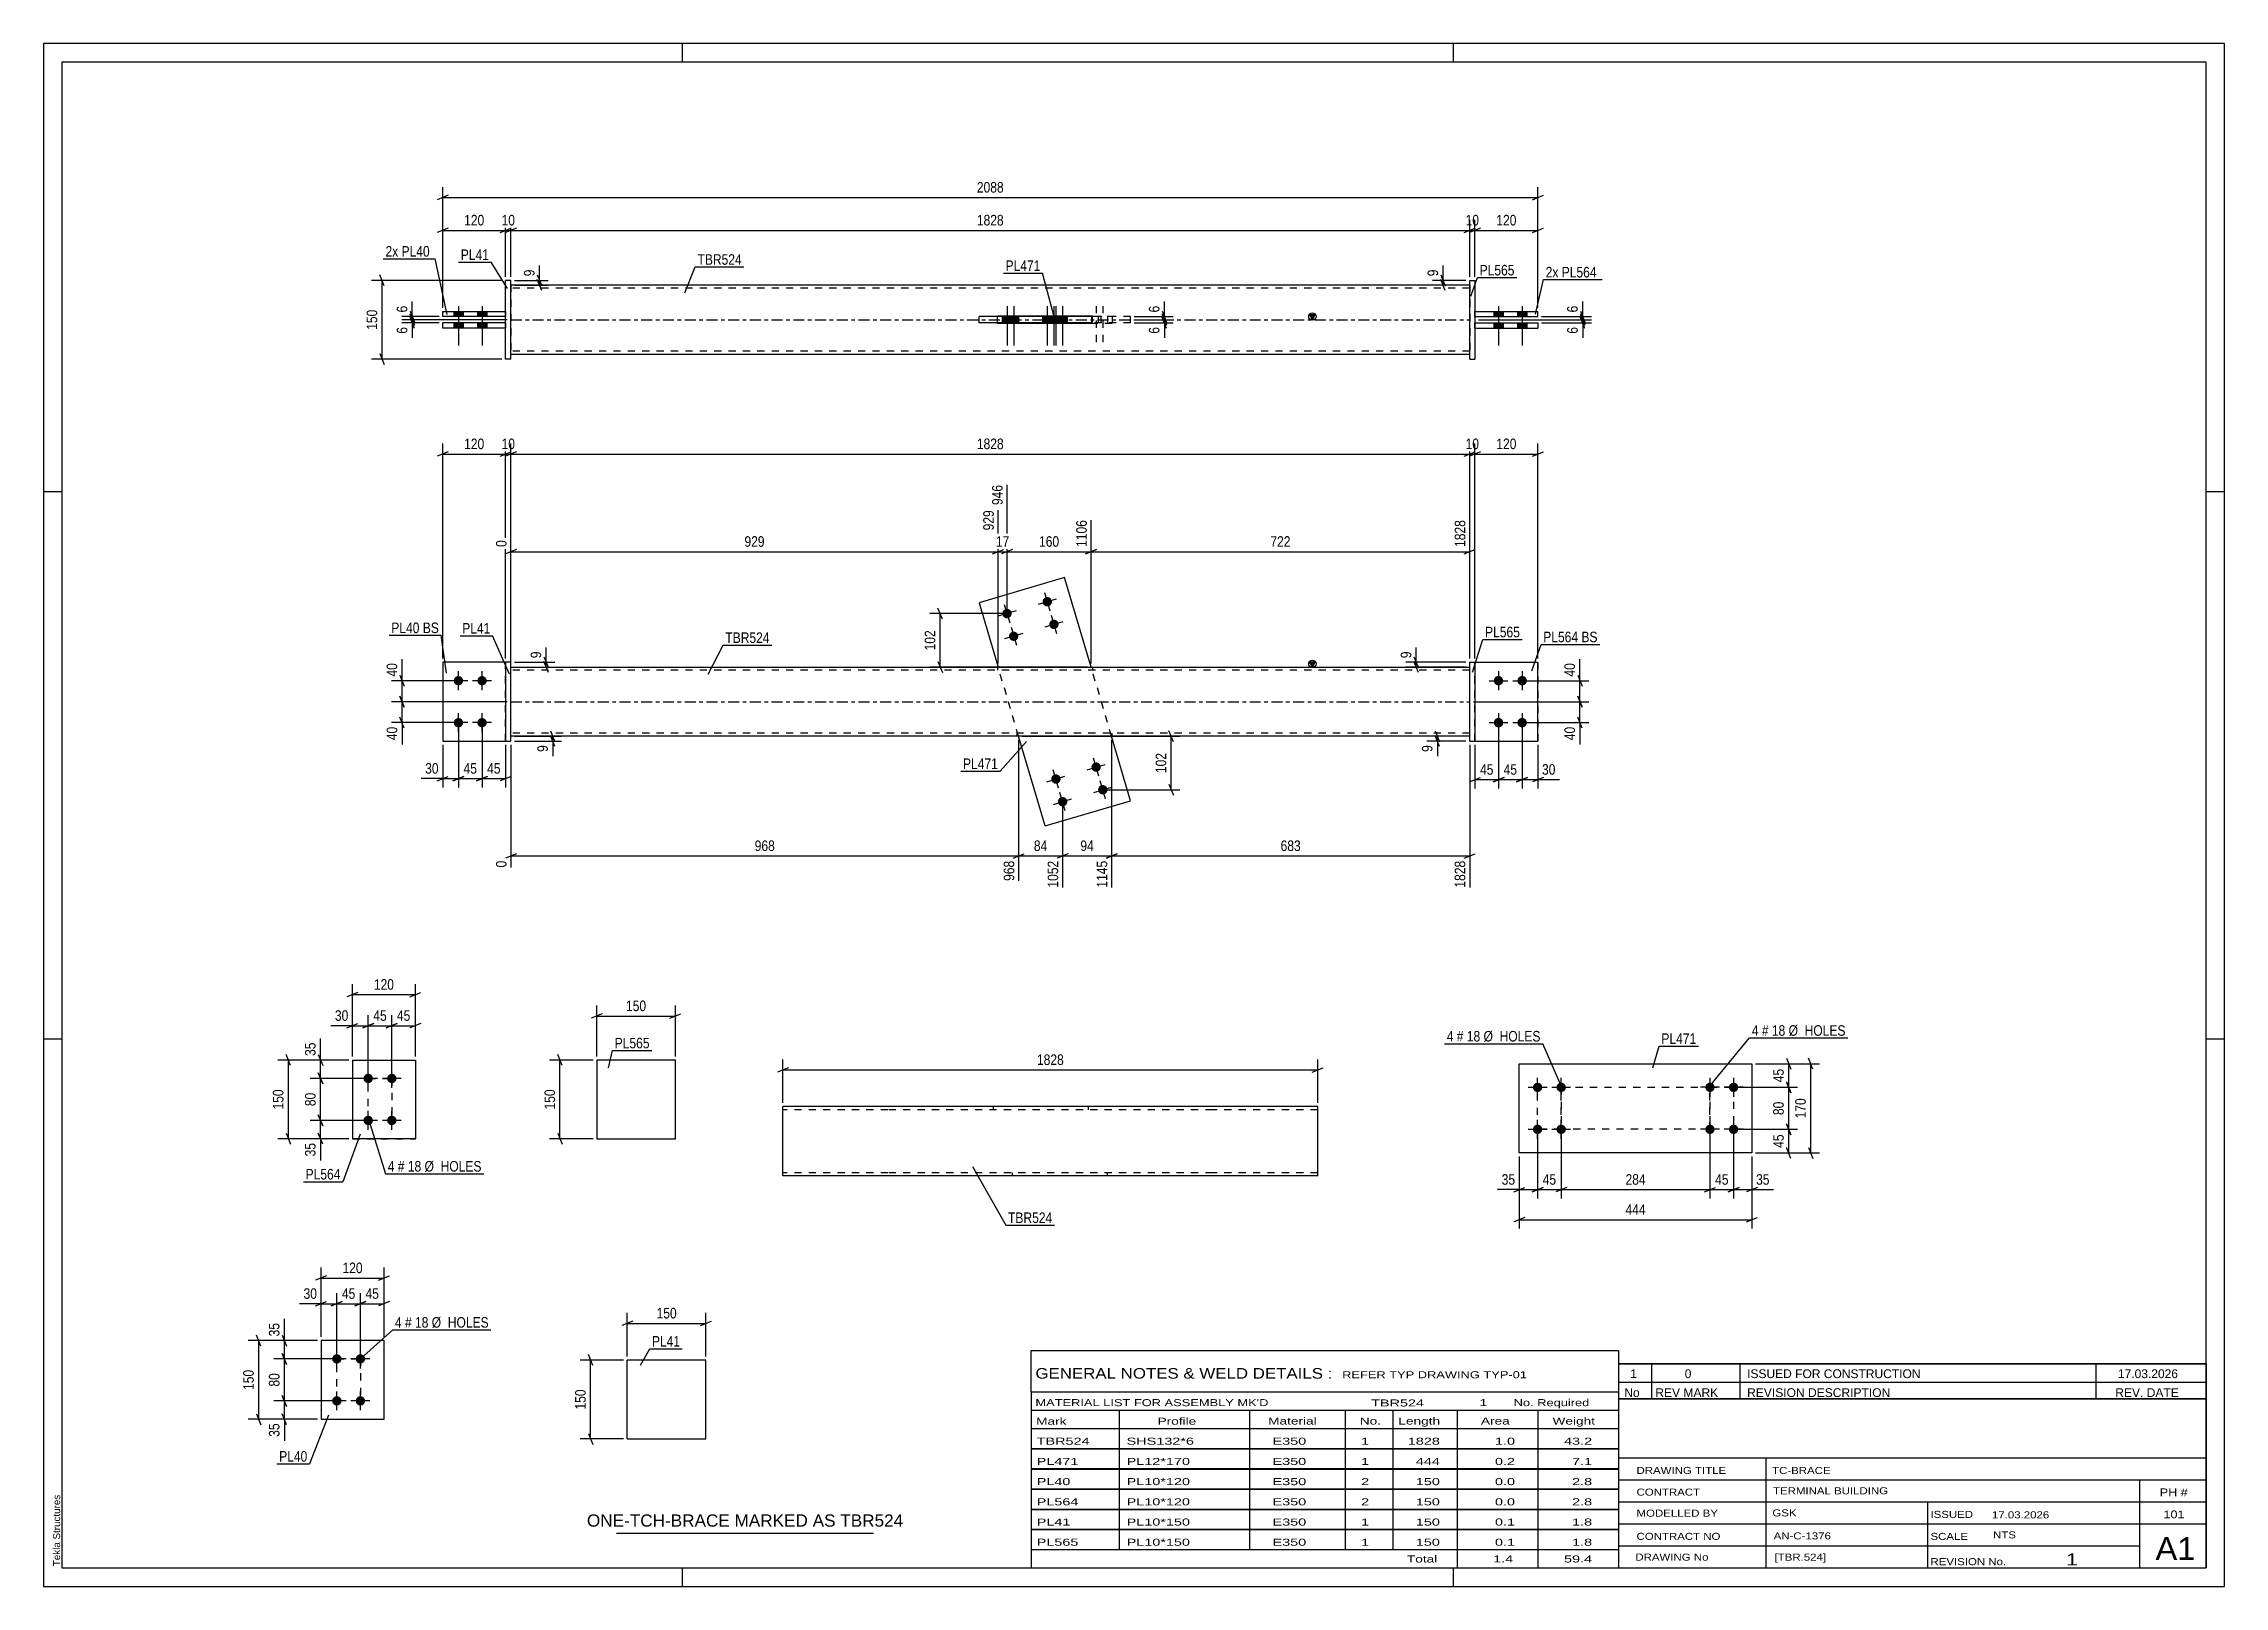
# Model space of a CAD drawing. Header units: millimetres. Extents: x 0 to 594, y 0 to 420.
import ezdxf

# ---------------------------------------------------------------- set-up
doc = ezdxf.new("R2010")
doc.units = ezdxf.units.MM
doc.linetypes.add('DXK_LINE_DOT2', pattern=[3.9198, 1.9599, -1.9599])
doc.linetypes.add('DXK_LINE_DOT3', pattern=[5.9187, 2.979, -0.9799, 0.9799, -0.9799])
doc.styles.add('Arial', font='ARIAL.TTF', dxfattribs={"height": 0.2})
doc.styles.add('Arial Narrow', font='ARIALN.TTF', dxfattribs={"height": 0.2})

# ---------------------------------------------------------------- blocks, each defined once
blk = doc.blocks.new('Unknown-585696487-1128')
at = {"color": 5, "linetype": 'Continuous'}
for p, q in [((594, 420), (0, 420)), ((0, 420), (0, 0)), ((174, 415), (174, 420)), ((384, 415), (384, 420)), ((594, 0), (594, 420)), ((589, 415), (5, 415)), ((5, 415), (5, 5)), ((589, 5), (589, 415)), ((5, 298), (0, 298)), ((594, 298), (589, 298)), ((5, 149), (0, 149)), ((594, 149), (589, 149)), ((0, 0), (594, 0)), ((5, 5), (589, 5)), ((174, 0), (174, 5)), ((384, 0), (384, 5))]:
    blk.add_line(p, q, dxfattribs=at)
at = {"color": 174, "linetype": 'Continuous', "style": 'Arial'}
blk.add_text('Tekla Structures', height=1.9102, rotation=90, dxfattribs=at).set_placement((4.5, 5.5))
blk = doc.blocks.new('Bolt-585696487-2770 - 2764')
at = {"linetype": 'Continuous'}
for points in [[(79.86, 60.64, -1), (79.86, 63.21, -1)], [(86.29, 60.64, -1), (86.29, 63.21, -1)], [(79.86, 49.21, -1), (79.86, 51.78, -1)], [(86.29, 49.21, -1), (86.29, 51.78, -1)]]:
    blk.add_hatch(color=1, dxfattribs=at).paths.add_polyline_path(points)
at = {"color": 1, "linetype": 'Continuous'}
for p, q in [((82.43, 61.93), (77.29, 61.93)), ((79.86, 59.35), (79.86, 64.5)), ((88.86, 61.93), (83.72, 61.93)), ((86.29, 59.35), (86.29, 64.5)), ((82.43, 50.5), (77.29, 50.5)), ((79.86, 47.93), (79.86, 53.07)), ((88.86, 50.5), (83.72, 50.5)), ((86.29, 47.93), (86.29, 53.07))]:
    blk.add_line(p, q, dxfattribs=at)
blk = doc.blocks.new('Part-585696487-2775 - 2764')
at = {"color": 2, "linetype": 'Continuous'}
for p, q in [((92.72, 66.93), (75.58, 66.93)), ((75.58, 66.93), (75.58, 45.5)), ((92.72, 45.5), (92.72, 66.93)), ((75.58, 45.5), (92.72, 45.5))]:
    blk.add_line(p, q, dxfattribs=at)
blk = doc.blocks.new('Part-585696487-2499 - 2493')
at = {"color": 2, "linetype": 'Continuous'}
for p, q in [((84.13, 143.27), (101.27, 143.27)), ((84.13, 143.27), (84.13, 121.85)), ((101.27, 143.27), (101.27, 143.27)), ((101.27, 143.27), (101.27, 121.85)), ((101.27, 121.85), (84.13, 121.85)), ((84.13, 121.85), (84.13, 121.85))]:
    blk.add_line(p, q, dxfattribs=at)
at = {"color": 7, "linetype": 'DXK_LINE_DOT2'}
for p, q in [((84.13, 143.27), (101.27, 143.27)), ((101.27, 143.27), (101.27, 143.27)), ((84.13, 121.85), (101.27, 121.85))]:
    blk.add_line(p, q, dxfattribs=at)
blk = doc.blocks.new('Bolt-585696487-2504 - 2493')
at = {"linetype": 'Continuous'}
for points in [[(88.41, 139.56), (88.68, 139.53), (88.94, 139.45), (89.17, 139.31), (89.37, 139.13), (89.53, 138.92), (89.64, 138.67), (89.69, 138.41), (89.69, 138.14), (89.64, 137.88), (89.53, 137.63), (89.37, 137.41), (89.17, 137.23), (88.94, 137.1), (88.68, 137.02), (88.41, 136.99), (88.15, 137.02), (87.89, 137.1), (87.66, 137.23), (87.46, 137.41), (87.3, 137.63), (87.19, 137.88), (87.13, 138.14), (87.13, 138.41), (87.19, 138.67), (87.3, 138.92), (87.46, 139.13), (87.66, 139.31), (87.89, 139.45), (88.15, 139.53)], [(94.84, 139.56), (95.11, 139.53), (95.36, 139.45), (95.6, 139.31), (95.8, 139.13), (95.95, 138.92), (96.06, 138.67), (96.12, 138.41), (96.12, 138.14), (96.06, 137.88), (95.95, 137.63), (95.8, 137.41), (95.6, 137.23), (95.36, 137.1), (95.11, 137.02), (94.84, 136.99), (94.57, 137.02), (94.32, 137.1), (94.09, 137.23), (93.89, 137.41), (93.73, 137.63), (93.62, 137.88), (93.56, 138.14), (93.56, 138.41), (93.62, 138.67), (93.73, 138.92), (93.89, 139.13), (94.09, 139.31), (94.32, 139.45), (94.57, 139.53)], [(88.41, 128.13), (88.68, 128.1), (88.94, 128.02), (89.17, 127.89), (89.37, 127.71), (89.53, 127.49), (89.64, 127.24), (89.69, 126.98), (89.69, 126.71), (89.64, 126.45), (89.53, 126.2), (89.37, 125.99), (89.17, 125.81), (88.94, 125.67), (88.68, 125.59), (88.41, 125.56), (88.15, 125.59), (87.89, 125.67), (87.66, 125.81), (87.46, 125.99), (87.3, 126.2), (87.19, 126.45), (87.13, 126.71), (87.13, 126.98), (87.19, 127.24), (87.3, 127.49), (87.46, 127.71), (87.66, 127.89), (87.89, 128.02), (88.15, 128.1)], [(94.84, 128.13), (95.11, 128.1), (95.36, 128.02), (95.6, 127.89), (95.8, 127.71), (95.95, 127.49), (96.06, 127.24), (96.12, 126.98), (96.12, 126.71), (96.06, 126.45), (95.95, 126.2), (95.8, 125.99), (95.6, 125.81), (95.36, 125.67), (95.11, 125.59), (94.84, 125.56), (94.57, 125.59), (94.32, 125.67), (94.09, 125.81), (93.89, 125.99), (93.73, 126.2), (93.62, 126.45), (93.56, 126.71), (93.56, 126.98), (93.62, 127.24), (93.73, 127.49), (93.89, 127.71), (94.09, 127.89), (94.32, 128.02), (94.57, 128.1)]]:
    blk.add_hatch(color=1, dxfattribs=at).paths.add_polyline_path(points)
at = {"color": 1, "linetype": 'Continuous'}
for p, q in [((90.98, 138.27), (85.84, 138.27)), ((88.41, 135.7), (88.41, 140.85)), ((97.41, 138.27), (92.27, 138.27)), ((94.84, 135.7), (94.84, 140.85)), ((90.98, 126.85), (85.84, 126.85)), ((88.41, 124.27), (88.41, 129.42)), ((97.41, 126.85), (92.27, 126.85)), ((94.84, 124.27), (94.84, 129.42))]:
    blk.add_line(p, q, dxfattribs=at)
blk = doc.blocks.new('Part-585696487-2042 - 1994')
at = {"color": 2, "linetype": 'Continuous'}
for p, q in [((389.86, 251.57), (407, 251.57)), ((407, 251.57), (407, 251.57)), ((407, 230.14), (407, 251.57)), ((389.86, 230.14), (407, 230.14))]:
    blk.add_line(p, q, dxfattribs=at)
at = {"color": 7, "linetype": 'DXK_LINE_DOT2'}
for p, q in [((389.86, 251.57), (407, 251.57)), ((389.86, 230.14), (389.86, 251.57)), ((389.86, 230.14), (389.86, 230.14)), ((389.86, 230.14), (407, 230.14))]:
    blk.add_line(p, q, dxfattribs=at)
blk = doc.blocks.new('Part-585696487-2012 - 1994')
at = {"color": 2, "linetype": 'Continuous'}
for p, q in [((388.43, 251.57), (389.86, 251.57)), ((388.43, 230.14), (388.43, 251.57)), ((389.86, 251.57), (389.86, 230.14)), ((388.43, 230.14), (388.43, 230.14)), ((388.43, 230.14), (389.86, 230.14))]:
    blk.add_line(p, q, dxfattribs=at)
at = {"color": 7, "linetype": 'DXK_LINE_DOT2'}
for p, q in [((388.43, 251.57), (389.86, 251.57)), ((388.43, 230.14), (389.86, 230.14))]:
    blk.add_line(p, q, dxfattribs=at)
blk = doc.blocks.new('Part-585696487-2000 - 1994')
at = {"linetype": 'Continuous'}
blk.add_hatch(color=2, dxfattribs=at).paths.add_polyline_path([(345.58, 250.28), (344.78, 251.68), (346.38, 251.68)])
at = {"color": 2, "linetype": 'Continuous'}
for p, q in [((127.28, 250.28), (388.43, 250.28)), ((345.58, 250.28), (344.78, 251.68)), ((344.78, 251.68), (346.38, 251.68)), ((346.38, 251.68), (345.58, 250.28)), ((388.43, 231.42), (127.28, 231.42))]:
    blk.add_line(p, q, dxfattribs=at)
at = {"color": 7, "linetype": 'DXK_LINE_DOT2'}
for p, q in [((127.28, 231.42), (127.28, 250.28)), ((259.86, 250.28), (259.86, 249.42)), ((285.73, 250.28), (285.73, 249.42)), ((388.43, 231.42), (388.43, 250.28)), ((388.43, 249.42), (127.28, 249.42)), ((388.43, 232.28), (127.28, 232.28)), ((265.18, 231.42), (265.18, 232.28)), ((291.05, 231.42), (291.05, 232.28))]:
    blk.add_line(p, q, dxfattribs=at)
at = {"color": 7, "linetype": 'DXK_LINE_DOT3'}
blk.add_line((127.28, 240.85), (388.43, 240.85), dxfattribs=at)
at = {"color": 2, "linetype": 'Continuous'}
blk.add_circle((345.58, 251.18), 1, dxfattribs=at)
blk = doc.blocks.new('Part-585696487-2017 - 1994')
at = {"color": 2, "linetype": 'Continuous'}
for p, q in [((125.85, 251.57), (108.71, 251.57)), ((108.71, 251.57), (108.71, 230.14)), ((108.71, 230.14), (125.85, 230.14))]:
    blk.add_line(p, q, dxfattribs=at)
at = {"color": 7, "linetype": 'DXK_LINE_DOT2'}
blk.add_line((125.85, 230.14), (125.85, 251.57), dxfattribs=at)
blk = doc.blocks.new('Part-585696487-2006 - 1994')
at = {"color": 7, "linetype": 'DXK_LINE_DOT2'}
for p, q in [((389.86, 251.57), (407, 251.57)), ((389.86, 230.14), (389.86, 251.57)), ((389.86, 251.57), (407, 251.57)), ((407, 251.57), (407, 251.57)), ((407, 251.57), (407, 230.14)), ((389.86, 230.14), (389.86, 230.14)), ((389.86, 230.14), (407, 230.14)), ((389.86, 230.14), (407, 230.14))]:
    blk.add_line(p, q, dxfattribs=at)
blk = doc.blocks.new('Part-585696487-2022 - 1994')
at = {"color": 7, "linetype": 'DXK_LINE_DOT2'}
for p, q in [((125.85, 251.57), (108.71, 251.57)), ((108.71, 251.57), (108.71, 230.14)), ((125.85, 230.14), (125.85, 251.57)), ((108.71, 230.14), (125.85, 230.14))]:
    blk.add_line(p, q, dxfattribs=at)
blk = doc.blocks.new('Part-585696487-2027 - 1994')
at = {"color": 2, "linetype": 'Continuous'}
for p, q in [((127.28, 251.57), (125.85, 251.57)), ((125.85, 251.57), (125.85, 230.14)), ((127.28, 230.14), (127.28, 251.57)), ((125.85, 230.14), (127.28, 230.14))]:
    blk.add_line(p, q, dxfattribs=at)
blk = doc.blocks.new('Part-585696487-2032 - 1994')
at = {"color": 2, "linetype": 'Continuous'}
for p, q in [((278.11, 274.69), (254.82, 267.8)), ((285.33, 250.28), (278.11, 274.69)), ((254.82, 267.8), (260, 250.28)), ((272.8, 207.02), (265.58, 231.42)), ((296.09, 213.9), (290.91, 231.42)), ((272.8, 207.02), (296.09, 213.9))]:
    blk.add_line(p, q, dxfattribs=at)
at = {"color": 7, "linetype": 'DXK_LINE_DOT2'}
for p, q in [((265.58, 231.42), (260, 250.28)), ((290.91, 231.42), (285.33, 250.28))]:
    blk.add_line(p, q, dxfattribs=at)
blk = doc.blocks.new('Bolt-585696487-2033 - 1994')
at = {"linetype": 'Continuous'}
for points in [[(396.29, 247.85), (396.56, 247.82), (396.81, 247.74), (397.05, 247.61), (397.25, 247.43), (397.4, 247.21), (397.51, 246.96), (397.57, 246.7), (397.57, 246.43), (397.51, 246.17), (397.4, 245.92), (397.25, 245.71), (397.05, 245.53), (396.81, 245.39), (396.56, 245.31), (396.29, 245.28), (396.02, 245.31), (395.77, 245.39), (395.53, 245.53), (395.33, 245.71), (395.18, 245.92), (395.07, 246.17), (395.01, 246.43), (395.01, 246.7), (395.07, 246.96), (395.18, 247.21), (395.33, 247.43), (395.53, 247.61), (395.77, 247.74), (396.02, 247.82)], [(402.72, 247.85), (402.99, 247.82), (403.24, 247.74), (403.47, 247.61), (403.67, 247.43), (403.83, 247.21), (403.94, 246.96), (404, 246.7), (404, 246.43), (403.94, 246.17), (403.83, 245.92), (403.67, 245.71), (403.47, 245.53), (403.24, 245.39), (402.99, 245.31), (402.72, 245.28), (402.45, 245.31), (402.2, 245.39), (401.96, 245.53), (401.76, 245.71), (401.61, 245.92), (401.5, 246.17), (401.44, 246.43), (401.44, 246.7), (401.5, 246.96), (401.61, 247.21), (401.76, 247.43), (401.96, 247.61), (402.2, 247.74), (402.45, 247.82)], [(396.29, 236.42), (396.56, 236.4), (396.81, 236.31), (397.05, 236.18), (397.25, 236), (397.4, 235.78), (397.51, 235.53), (397.57, 235.27), (397.57, 235), (397.51, 234.74), (397.4, 234.49), (397.25, 234.28), (397.05, 234.1), (396.81, 233.96), (396.56, 233.88), (396.29, 233.85), (396.02, 233.88), (395.77, 233.96), (395.53, 234.1), (395.33, 234.28), (395.18, 234.49), (395.07, 234.74), (395.01, 235), (395.01, 235.27), (395.07, 235.53), (395.18, 235.78), (395.33, 236), (395.53, 236.18), (395.77, 236.31), (396.02, 236.4)], [(402.72, 236.42), (402.99, 236.4), (403.24, 236.31), (403.47, 236.18), (403.67, 236), (403.83, 235.78), (403.94, 235.53), (404, 235.27), (404, 235), (403.94, 234.74), (403.83, 234.49), (403.67, 234.28), (403.47, 234.1), (403.24, 233.96), (402.99, 233.88), (402.72, 233.85), (402.45, 233.88), (402.2, 233.96), (401.96, 234.1), (401.76, 234.28), (401.61, 234.49), (401.5, 234.74), (401.44, 235), (401.44, 235.27), (401.5, 235.53), (401.61, 235.78), (401.76, 236), (401.96, 236.18), (402.2, 236.31), (402.45, 236.4)]]:
    blk.add_hatch(color=1, dxfattribs=at).paths.add_polyline_path(points)
at = {"color": 1, "linetype": 'Continuous'}
for p, q in [((393.72, 246.57), (398.86, 246.57)), ((396.29, 249.14), (396.29, 243.99)), ((400.15, 246.57), (405.29, 246.57)), ((402.72, 249.14), (402.72, 243.99)), ((396.29, 237.71), (396.29, 232.57)), ((402.72, 237.71), (402.72, 232.57)), ((393.72, 235.14), (398.86, 235.14)), ((400.15, 235.14), (405.29, 235.14))]:
    blk.add_line(p, q, dxfattribs=at)
blk = doc.blocks.new('Bolt-585696487-2034 - 1994')
at = {"linetype": 'Continuous'}
for points in [[(112.99, 245.28, -1), (112.99, 247.85, -1)], [(119.42, 245.28, -1), (119.42, 247.85, -1)], [(112.99, 233.85, -1), (112.99, 236.42, -1)], [(119.42, 233.85, -1), (119.42, 236.42, -1)]]:
    blk.add_hatch(color=1, dxfattribs=at).paths.add_polyline_path(points)
at = {"color": 1, "linetype": 'Continuous'}
for p, q in [((115.56, 246.57), (110.42, 246.57)), ((112.99, 243.99), (112.99, 249.14)), ((121.99, 246.57), (116.85, 246.57)), ((119.42, 243.99), (119.42, 249.14)), ((112.99, 232.57), (112.99, 237.71)), ((119.42, 232.57), (119.42, 237.71)), ((115.56, 235.14), (110.42, 235.14)), ((121.99, 235.14), (116.85, 235.14))]:
    blk.add_line(p, q, dxfattribs=at)
blk = doc.blocks.new('Bolt-585696487-2035 - 1994')
at = {"linetype": 'Continuous'}
for points in [[(274.6, 268.44, -1), (272.13, 267.71, -1)], [(263.64, 265.19, -1), (261.17, 264.47, -1)], [(276.42, 262.27, -1), (273.96, 261.54, -1)], [(265.46, 259.03, -1), (263, 258.3, -1)]]:
    blk.add_hatch(color=1, dxfattribs=at).paths.add_polyline_path(points)
at = {"color": 1, "linetype": 'Continuous'}
for p, q in [((275.83, 268.8), (270.9, 267.34)), ((272.64, 270.54), (274.09, 265.6)), ((264.87, 265.56), (259.94, 264.1)), ((261.68, 267.3), (263.14, 262.36)), ((277.65, 262.63), (272.72, 261.18)), ((274.46, 264.37), (275.92, 259.44)), ((266.7, 259.39), (261.76, 257.94)), ((263.5, 261.13), (264.96, 256.2))]:
    blk.add_line(p, q, dxfattribs=at)
blk = doc.blocks.new('Bolt-585696487-2036 - 1994')
at = {"linetype": 'Continuous'}
for points in [[(274.49, 219.43, -1), (276.96, 220.16, -1)], [(285.45, 222.67, -1), (287.91, 223.4, -1)], [(276.31, 213.27, -1), (278.78, 214, -1)], [(287.27, 216.51, -1), (289.74, 217.24, -1)]]:
    blk.add_hatch(color=1, dxfattribs=at).paths.add_polyline_path(points)
at = {"color": 1, "linetype": 'Continuous'}
for p, q in [((273.26, 219.07), (278.19, 220.53)), ((276.45, 217.33), (274.99, 222.26)), ((284.22, 222.31), (289.15, 223.77)), ((287.41, 220.57), (285.95, 225.5)), ((275.08, 212.9), (280.01, 214.36)), ((278.27, 211.17), (276.82, 216.1)), ((286.04, 216.14), (290.97, 217.6)), ((289.23, 214.41), (287.78, 219.34))]:
    blk.add_line(p, q, dxfattribs=at)
blk = doc.blocks.new('Bolt-585696487-1688 - 1676')
at = {"linetype": 'Continuous'}
for points in [[(397.58, 347.11), (395, 347.11), (395, 345.69), (397.58, 345.69)], [(397.58, 347.11), (395, 347.11), (395, 345.69), (397.58, 345.69)], [(404, 347.11), (401.43, 347.11), (401.43, 345.69), (404, 345.69)], [(404, 347.11), (401.43, 347.11), (401.43, 345.69), (404, 345.69)], [(397.58, 343.97), (395, 343.97), (395, 342.54), (397.58, 342.54)], [(397.58, 343.97), (395, 343.97), (395, 342.54), (397.58, 342.54)], [(404, 343.97), (401.43, 343.97), (401.43, 342.54), (404, 342.54)], [(404, 343.97), (401.43, 343.97), (401.43, 342.54), (404, 342.54)]]:
    blk.add_hatch(color=1, dxfattribs=at).paths.add_polyline_path(points)
at = {"color": 1, "linetype": 'Continuous'}
for p, q in [((395, 347.11), (395, 345.69)), ((395, 347.11), (395, 345.69)), ((396.29, 348.54), (396.29, 337.83)), ((396.29, 348.54), (396.29, 337.83)), ((397.58, 347.11), (397.58, 345.69)), ((397.58, 347.11), (397.58, 345.69)), ((401.43, 347.11), (401.43, 345.69)), ((401.43, 347.11), (401.43, 345.69)), ((402.72, 348.54), (402.72, 337.83)), ((402.72, 348.54), (402.72, 337.83)), ((404, 347.11), (404, 345.69)), ((404, 347.11), (404, 345.69)), ((395, 343.97), (395, 342.54)), ((395, 343.97), (395, 342.54)), ((397.58, 343.97), (397.58, 342.54)), ((397.58, 343.97), (397.58, 342.54)), ((401.43, 343.97), (401.43, 342.54)), ((401.43, 343.97), (401.43, 342.54)), ((404, 343.97), (404, 342.54)), ((404, 343.97), (404, 342.54))]:
    blk.add_line(p, q, dxfattribs=at)
blk = doc.blocks.new('Bolt-585696487-1689 - 1676')
at = {"linetype": 'Continuous'}
for points in [[(111.71, 345.69), (114.28, 345.69), (114.28, 347.11), (111.71, 347.11)], [(111.71, 345.69), (114.28, 345.69), (114.28, 347.11), (111.71, 347.11)], [(118.14, 345.69), (120.71, 345.69), (120.71, 347.11), (118.14, 347.11)], [(118.14, 345.69), (120.71, 345.69), (120.71, 347.11), (118.14, 347.11)], [(111.71, 342.54), (114.28, 342.54), (114.28, 343.97), (111.71, 343.97)], [(111.71, 342.54), (114.28, 342.54), (114.28, 343.97), (111.71, 343.97)], [(118.14, 342.54), (120.71, 342.54), (120.71, 343.97), (118.14, 343.97)], [(118.14, 342.54), (120.71, 342.54), (120.71, 343.97), (118.14, 343.97)]]:
    blk.add_hatch(color=1, dxfattribs=at).paths.add_polyline_path(points)
at = {"color": 1, "linetype": 'Continuous'}
for p, q in [((111.71, 347.11), (111.71, 345.69)), ((111.71, 347.11), (111.71, 345.69)), ((112.99, 348.54), (112.99, 337.83)), ((112.99, 348.54), (112.99, 337.83)), ((114.28, 347.11), (114.28, 345.69)), ((114.28, 347.11), (114.28, 345.69)), ((118.14, 347.11), (118.14, 345.69)), ((118.14, 347.11), (118.14, 345.69)), ((119.42, 348.54), (119.42, 337.83)), ((119.42, 348.54), (119.42, 337.83)), ((120.71, 347.11), (120.71, 345.69)), ((120.71, 347.11), (120.71, 345.69)), ((111.71, 343.97), (111.71, 342.54)), ((111.71, 343.97), (111.71, 342.54)), ((114.28, 343.97), (114.28, 342.54)), ((114.28, 343.97), (114.28, 342.54)), ((118.14, 343.97), (118.14, 342.54)), ((118.14, 343.97), (118.14, 342.54)), ((120.71, 343.97), (120.71, 342.54)), ((120.71, 343.97), (120.71, 342.54))]:
    blk.add_line(p, q, dxfattribs=at)
blk = doc.blocks.new('Part-585696487-1694 - 1676')
at = {"color": 2, "linetype": 'Continuous'}
for p, q in [((254.82, 343.97), (254.82, 345.69)), ((285.73, 345.69), (254.82, 345.69)), ((278.11, 343.97), (278.11, 345.69)), ((285.73, 343.97), (254.82, 343.97))]:
    blk.add_line(p, q, dxfattribs=at)
at = {"color": 7, "linetype": 'DXK_LINE_DOT2'}
for p, q in [((272.8, 343.97), (272.8, 345.69)), ((296.09, 345.69), (285.73, 345.69)), ((296.09, 343.97), (296.09, 345.69)), ((296.09, 343.97), (285.73, 343.97))]:
    blk.add_line(p, q, dxfattribs=at)
blk = doc.blocks.new('Part-585696487-1699 - 1676')
at = {"color": 2, "linetype": 'Continuous'}
for p, q in [((127.28, 355.54), (125.85, 355.54)), ((125.85, 334.11), (125.85, 355.54)), ((127.28, 334.11), (127.28, 355.54)), ((127.28, 334.11), (125.85, 334.11))]:
    blk.add_line(p, q, dxfattribs=at)
blk = doc.blocks.new('Part-585696487-1714 - 1676')
at = {"color": 2, "linetype": 'Continuous'}
for p, q in [((108.71, 347.11), (125.85, 347.11)), ((108.71, 345.69), (108.71, 347.11)), ((125.85, 345.69), (108.71, 345.69)), ((125.85, 347.11), (125.85, 345.69))]:
    blk.add_line(p, q, dxfattribs=at)
blk = doc.blocks.new('Part-585696487-1729 - 1676')
at = {"color": 2, "linetype": 'Continuous'}
for p, q in [((389.86, 347.11), (407, 347.11)), ((389.86, 345.69), (389.86, 347.11)), ((389.86, 345.69), (389.86, 345.69)), ((389.86, 345.69), (407, 345.69)), ((407, 345.69), (407, 347.11))]:
    blk.add_line(p, q, dxfattribs=at)
at = {"color": 7, "linetype": 'DXK_LINE_DOT2'}
for p, q in [((389.86, 347.11), (407, 347.11)), ((389.86, 345.69), (407, 345.69))]:
    blk.add_line(p, q, dxfattribs=at)
blk = doc.blocks.new('Part-585696487-1734 - 1676')
at = {"color": 2, "linetype": 'Continuous'}
for p, q in [((389.86, 343.97), (407, 343.97)), ((389.86, 342.54), (389.86, 343.97)), ((389.86, 342.54), (389.86, 342.54)), ((389.86, 342.54), (407, 342.54)), ((407, 343.97), (407, 342.54))]:
    blk.add_line(p, q, dxfattribs=at)
at = {"color": 7, "linetype": 'DXK_LINE_DOT2'}
for p, q in [((389.86, 343.97), (407, 343.97)), ((389.86, 342.54), (407, 342.54))]:
    blk.add_line(p, q, dxfattribs=at)
blk = doc.blocks.new('Part-585696487-1749 - 1676')
at = {"linetype": 'Continuous'}
blk.add_hatch(color=2, dxfattribs=at).paths.add_polyline_path([(345.58, 344.83), (344.78, 346.23), (346.38, 346.23)])
at = {"color": 2, "linetype": 'Continuous'}
for p, q in [((388.43, 354.26), (127.28, 354.26)), ((285.73, 345.83), (259.86, 345.83)), ((259.86, 345.69), (259.86, 345.83)), ((265.18, 345.69), (265.18, 345.83)), ((285.73, 343.83), (285.73, 345.83)), ((345.58, 344.83), (344.78, 346.23)), ((344.78, 346.23), (346.38, 346.23)), ((346.38, 346.23), (345.58, 344.83)), ((259.86, 343.97), (259.86, 343.83)), ((285.73, 343.83), (259.86, 343.83)), ((265.18, 343.97), (265.18, 343.83)), ((388.43, 335.4), (127.28, 335.4))]:
    blk.add_line(p, q, dxfattribs=at)
at = {"color": 7, "linetype": 'DXK_LINE_DOT2'}
for p, q in [((127.28, 354.26), (127.28, 335.4)), ((388.43, 353.4), (127.28, 353.4)), ((388.43, 354.26), (388.43, 335.4)), ((259.86, 343.83), (259.86, 345.69)), ((265.18, 343.83), (265.18, 345.69)), ((285.73, 345.83), (291.05, 345.83)), ((291.05, 345.83), (291.05, 343.83)), ((291.05, 343.83), (285.73, 343.83)), ((388.43, 336.26), (127.28, 336.26))]:
    blk.add_line(p, q, dxfattribs=at)
at = {"color": 7, "linetype": 'DXK_LINE_DOT3'}
blk.add_line((127.28, 344.83), (388.43, 344.83), dxfattribs=at)
at = {"color": 2, "linetype": 'Continuous'}
blk.add_circle((345.58, 345.73), 1, dxfattribs=at)
blk = doc.blocks.new('Bolt-585696487-1755 - 1676')
at = {"linetype": 'Continuous'}
for points in [[(263.69, 345.69), (261.12, 345.69), (261.12, 343.97), (263.69, 343.97)], [(265.51, 345.69), (262.94, 345.69), (262.94, 343.97), (265.51, 343.97)], [(274.65, 345.69), (272.08, 345.69), (272.08, 343.97), (274.65, 343.97)], [(276.47, 345.69), (273.9, 345.69), (273.9, 343.97), (276.47, 343.97)]]:
    blk.add_hatch(color=1, dxfattribs=at).paths.add_polyline_path(points)
at = {"color": 1, "linetype": 'Continuous'}
for p, q in [((261.12, 345.69), (261.12, 343.97)), ((262.41, 348.54), (262.41, 337.83)), ((262.94, 345.69), (262.94, 343.97)), ((263.69, 345.69), (263.69, 343.97)), ((264.23, 348.54), (264.23, 337.83)), ((265.51, 345.69), (265.51, 343.97)), ((272.08, 345.69), (272.08, 343.97)), ((273.37, 348.54), (273.37, 337.83)), ((273.9, 345.69), (273.9, 343.97)), ((274.65, 345.69), (274.65, 343.97)), ((275.19, 348.54), (275.19, 337.83)), ((276.47, 345.69), (276.47, 343.97))]:
    blk.add_line(p, q, dxfattribs=at)
blk = doc.blocks.new('Bolt-585696487-1756 - 1676')
at = {"linetype": 'Continuous'}
for points in [[(274.44, 343.97), (277.01, 343.97), (277.01, 345.69), (274.44, 345.69)], [(276.26, 343.97), (278.83, 343.97), (278.83, 345.69), (276.26, 345.69)]]:
    blk.add_hatch(color=1, dxfattribs=at).paths.add_polyline_path(points)
at = {"color": 1, "linetype": 'Continuous'}
for p, q in [((274.44, 345.69), (274.44, 343.97)), ((275.72, 348.54), (275.72, 337.83)), ((276.26, 345.69), (276.26, 343.97)), ((277.01, 345.69), (277.01, 343.97)), ((277.55, 348.54), (277.55, 337.83)), ((278.83, 345.69), (278.83, 343.97))]:
    blk.add_line(p, q, dxfattribs=at)
at = {"color": 1, "linetype": 'DXK_LINE_DOT2'}
for p, q in [((285.4, 345.69), (285.4, 343.97)), ((286.68, 348.54), (286.68, 337.83)), ((287.22, 345.69), (287.22, 343.97)), ((287.97, 345.69), (287.97, 343.97)), ((288.5, 348.54), (288.5, 337.83)), ((289.79, 345.69), (289.79, 343.97))]:
    blk.add_line(p, q, dxfattribs=at)
blk = doc.blocks.new('Part-585696487-1771 - 1676')
at = {"color": 2, "linetype": 'Continuous'}
for p, q in [((388.43, 355.54), (388.43, 355.54)), ((388.43, 334.11), (388.43, 355.54)), ((388.43, 355.54), (389.86, 355.54)), ((389.86, 355.54), (389.86, 355.54)), ((389.86, 355.54), (389.86, 334.11)), ((388.43, 334.11), (389.86, 334.11)), ((388.43, 334.11), (388.43, 334.11)), ((389.86, 334.11), (389.86, 334.11))]:
    blk.add_line(p, q, dxfattribs=at)
at = {"color": 7, "linetype": 'DXK_LINE_DOT2'}
for p, q in [((388.43, 355.54), (389.86, 355.54)), ((388.43, 334.11), (389.86, 334.11)), ((389.86, 334.11), (389.86, 334.11))]:
    blk.add_line(p, q, dxfattribs=at)
blk = doc.blocks.new('Part-585696487-1776 - 1676')
at = {"color": 2, "linetype": 'Continuous'}
for p, q in [((125.85, 343.97), (108.71, 343.97)), ((108.71, 342.54), (108.71, 343.97)), ((125.85, 342.54), (108.71, 342.54)), ((125.85, 343.97), (125.85, 342.54))]:
    blk.add_line(p, q, dxfattribs=at)
blk = doc.blocks.new('Part-585696487-1445 - 1429')
at = {"color": 2, "linetype": 'Continuous'}
for p, q in [((180.42, 61.59), (158.99, 61.59)), ((158.99, 40.16), (158.99, 61.59)), ((180.42, 40.16), (180.42, 61.59)), ((158.99, 40.16), (180.42, 40.16))]:
    blk.add_line(p, q, dxfattribs=at)
blk = doc.blocks.new('Part-585696487-2712 - 2706')
at = {"color": 2, "linetype": 'Continuous'}
for p, q in [((172.08, 143.27), (150.65, 143.27)), ((150.65, 143.27), (150.65, 121.85)), ((172.08, 121.85), (172.08, 143.27)), ((150.65, 121.85), (172.08, 121.85))]:
    blk.add_line(p, q, dxfattribs=at)
blk = doc.blocks.new('Part-585696487-2743 - 2736')
at = {"color": 2, "linetype": 'Continuous'}
for p, q in [((229.96, 130.6), (201.39, 130.6)), ((201.39, 111.87), (201.39, 130.6)), ((318.39, 130.6), (230.06, 130.6)), ((347.06, 130.6), (318.49, 130.6)), ((347.06, 111.74), (347.06, 130.6)), ((201.39, 111.74), (201.39, 111.87)), ((229.96, 111.74), (201.39, 111.74)), ((318.39, 111.74), (230.06, 111.74)), ((347.06, 111.74), (318.49, 111.74))]:
    blk.add_line(p, q, dxfattribs=at)
at = {"color": 7, "linetype": 'DXK_LINE_DOT2'}
for p, q in [((229.96, 129.74), (201.39, 129.74)), ((318.39, 129.74), (230.06, 129.74)), ((258.63, 130.6), (258.63, 129.74)), ((284.5, 130.6), (284.5, 129.74)), ((347.06, 129.74), (318.49, 129.74)), ((201.39, 112.6), (201.39, 112.66)), ((229.96, 112.6), (201.39, 112.6)), ((318.39, 112.6), (230.06, 112.6)), ((263.95, 111.74), (263.95, 112.6)), ((289.82, 111.74), (289.82, 112.6)), ((347.06, 112.6), (318.49, 112.6)), ((347.06, 112.6), (347.06, 112.66))]:
    blk.add_line(p, q, dxfattribs=at)
blk = doc.blocks.new('Part-585696487-5456 - 5455')
at = {"color": 2, "linetype": 'Continuous'}
for p, q in [((401.93, 142.28), (465.32, 142.28)), ((401.93, 118), (401.93, 142.28)), ((465.32, 142.28), (465.32, 118)), ((465.32, 118), (401.93, 118))]:
    blk.add_line(p, q, dxfattribs=at)
blk = doc.blocks.new('Bolt-585696487-5457 - 5455')
at = {"linetype": 'Continuous'}
for points in [[(453.89, 134.57, -1), (453.89, 137.14, -1)], [(460.32, 134.57, -1), (460.32, 137.14, -1)], [(453.89, 123.14, -1), (453.89, 125.71, -1)], [(460.32, 123.14, -1), (460.32, 125.71, -1)]]:
    blk.add_hatch(color=1, dxfattribs=at).paths.add_polyline_path(points)
at = {"color": 1, "linetype": 'Continuous'}
for p, q in [((453.89, 138.43), (453.89, 133.28)), ((460.32, 138.43), (460.32, 133.28)), ((456.46, 135.86), (451.32, 135.86)), ((462.89, 135.86), (457.75, 135.86)), ((453.89, 127), (453.89, 121.86)), ((460.32, 127), (460.32, 121.86)), ((456.46, 124.43), (451.32, 124.43)), ((462.89, 124.43), (457.75, 124.43))]:
    blk.add_line(p, q, dxfattribs=at)
blk = doc.blocks.new('Bolt-585696487-5458 - 5455')
at = {"linetype": 'Continuous'}
for points in [[(406.93, 137.14, -1), (406.93, 134.57, -1)], [(413.36, 137.14, -1), (413.36, 134.57, -1)], [(406.93, 125.71, -1), (406.93, 123.14, -1)], [(413.36, 125.71, -1), (413.36, 123.14, -1)]]:
    blk.add_hatch(color=1, dxfattribs=at).paths.add_polyline_path(points)
at = {"color": 1, "linetype": 'Continuous'}
for p, q in [((406.93, 133.28), (406.93, 138.43)), ((413.36, 133.28), (413.36, 138.43)), ((404.36, 135.86), (409.5, 135.86)), ((410.79, 135.86), (415.93, 135.86)), ((406.93, 121.86), (406.93, 127)), ((413.36, 121.86), (413.36, 127)), ((404.36, 124.43), (409.5, 124.43)), ((410.79, 124.43), (415.93, 124.43))]:
    blk.add_line(p, q, dxfattribs=at)
blk = doc.blocks.new('Rectangle-585696487-2860 - 2764')
at = {"color": 1, "linetype": 'DXK_LINE_DOT2'}
blk.add_lwpolyline([(79.86, 61.93), (86.29, 61.93), (86.29, 50.5), (79.86, 50.5), (79.86, 61.93)], close=True, dxfattribs=at)
blk = doc.blocks.new('Rectangle-585696487-2693 - 2493')
at = {"color": 1, "linetype": 'DXK_LINE_DOT2'}
blk.add_lwpolyline([(88.41, 138.27), (94.84, 138.27), (94.84, 126.85), (88.41, 126.85), (88.41, 138.27)], close=True, dxfattribs=at)
blk = doc.blocks.new('Rectangle-585696487-5637 - 5455')
at = {"color": 1, "linetype": 'DXK_LINE_DOT2'}
blk.add_lwpolyline([(406.93, 135.86), (413.36, 135.86), (413.36, 124.43), (406.93, 124.43), (406.93, 135.86)], close=True, dxfattribs=at)
blk = doc.blocks.new('Rectangle-585696487-5647 - 5455')
at = {"color": 1, "linetype": 'DXK_LINE_DOT2'}
blk.add_lwpolyline([(413.36, 135.86), (453.89, 135.86), (453.89, 124.43), (413.36, 124.43), (413.36, 135.86)], close=True, dxfattribs=at)
blk = doc.blocks.new('Rectangle-585696487-5657 - 5455')
at = {"color": 1, "linetype": 'DXK_LINE_DOT2'}
blk.add_lwpolyline([(453.89, 135.86), (460.32, 135.86), (460.32, 124.43), (453.89, 124.43), (453.89, 135.86)], close=True, dxfattribs=at)
blk = doc.blocks.new('StraightDimension-585696487-2830 - 2764')
at = {"color": 7, "linetype": 'Continuous'}
for p, q in [((74.08, 76.33), (77.08, 77.53)), ((75.58, 67.93), (75.58, 79.78)), ((81.36, 77.53), (78.36, 76.33)), ((79.86, 62.93), (79.86, 79.78)), ((75.58, 76.93), (79.86, 76.93))]:
    blk.add_line(p, q, dxfattribs=at)
at = {"color": 0}
blk.add_wipeout([(75.05, 77.68), (75.05, 81.88), (70.2, 81.88), (70.2, 77.68)], dxfattribs=at)
at = {"color": 7, "linetype": 'Continuous'}
blk.add_line((75.58, 76.93), (69.67, 76.93), dxfattribs=at)
blk.add_line((75.58, 76.93), (69.67, 76.93), dxfattribs=at)
at = {"color": 3, "style": 'Arial Narrow'}
blk.add_text('30', height=2.863, dxfattribs=at).set_placement((70.8, 78.28))
blk = doc.blocks.new('StraightDimension-585696487-2799 - 2764')
at = {"color": 7, "linetype": 'Continuous'}
for p, q in [((78.86, 50.5), (62.73, 50.5)), ((64.98, 52), (66.18, 49)), ((65.58, 45.5), (65.58, 50.5)), ((74.58, 45.5), (62.73, 45.5)), ((66.18, 44), (64.98, 47))]:
    blk.add_line(p, q, dxfattribs=at)
at = {"color": 0}
blk.add_wipeout([(64.83, 44.97), (60.63, 44.97), (60.63, 40.12), (64.83, 40.12)], dxfattribs=at)
at = {"color": 7, "linetype": 'Continuous'}
blk.add_line((65.58, 45.5), (65.58, 39.59), dxfattribs=at)
blk.add_line((65.58, 45.5), (65.58, 39.59), dxfattribs=at)
at = {"color": 3, "style": 'Arial Narrow'}
blk.add_text('35', height=2.863, rotation=90.00021, dxfattribs=at).set_placement((64.23, 40.72))
blk = doc.blocks.new('StraightDimension-585696487-2777 - 2764')
at = {"color": 7, "linetype": 'Continuous'}
for p, q in [((77.08, 84.53), (74.08, 83.33)), ((75.58, 67.93), (75.58, 86.78)), ((75.58, 83.93), (92.72, 83.93)), ((91.22, 83.33), (94.22, 84.53)), ((92.72, 67.93), (92.72, 86.78))]:
    blk.add_line(p, q, dxfattribs=at)
at = {"color": 0}
blk.add_wipeout([(87.49, 84.68), (87.49, 88.88), (80.81, 88.88), (80.81, 84.68)], dxfattribs=at)
at = {"color": 3, "style": 'Arial Narrow'}
blk.add_text('120', height=2.863, dxfattribs=at).set_placement((81.41, 85.28))
blk = doc.blocks.new('StraightDimension-585696487-2788 - 2764')
at = {"color": 7, "linetype": 'Continuous'}
for p, q in [((74.58, 66.93), (55.73, 66.93)), ((59.18, 65.43), (57.98, 68.43)), ((58.58, 45.5), (58.58, 66.93)), ((74.58, 45.5), (55.73, 45.5)), ((57.98, 47), (59.18, 44))]:
    blk.add_line(p, q, dxfattribs=at)
at = {"color": 0}
blk.add_wipeout([(57.83, 59.55), (53.63, 59.55), (53.63, 52.87), (57.83, 52.87)], dxfattribs=at)
at = {"color": 3, "style": 'Arial Narrow'}
blk.add_text('150', height=2.863, rotation=90.00021, dxfattribs=at).set_placement((57.23, 53.47))
blk = doc.blocks.new('StraightDimension-585696487-2809 - 2764')
at = {"color": 7, "linetype": 'Continuous'}
for p, q in [((78.86, 61.93), (62.73, 61.93)), ((64.98, 63.43), (66.18, 60.43)), ((65.58, 50.5), (65.58, 61.93)), ((78.86, 50.5), (62.73, 50.5)), ((66.18, 49), (64.98, 52))]:
    blk.add_line(p, q, dxfattribs=at)
at = {"color": 0}
blk.add_wipeout([(64.83, 58.64), (60.63, 58.64), (60.63, 53.78), (64.83, 53.78)], dxfattribs=at)
at = {"color": 3, "style": 'Arial Narrow'}
blk.add_text('80', height=2.863, rotation=90.00021, dxfattribs=at).set_placement((64.23, 54.38))
blk = doc.blocks.new('StraightDimension-585696487-2819 - 2764')
at = {"color": 7, "linetype": 'Continuous'}
for p, q in [((74.58, 66.93), (62.73, 66.93)), ((64.98, 68.43), (66.18, 65.43)), ((65.58, 61.93), (65.58, 66.93)), ((78.86, 61.93), (62.73, 61.93)), ((66.18, 60.43), (64.98, 63.43))]:
    blk.add_line(p, q, dxfattribs=at)
at = {"color": 0}
blk.add_wipeout([(64.83, 72.31), (60.63, 72.31), (60.63, 67.45), (64.83, 67.45)], dxfattribs=at)
at = {"color": 7, "linetype": 'Continuous'}
blk.add_line((65.58, 66.93), (65.58, 72.83), dxfattribs=at)
blk.add_line((65.58, 66.93), (65.58, 72.83), dxfattribs=at)
at = {"color": 3, "style": 'Arial Narrow'}
blk.add_text('35', height=2.863, rotation=90.00021, dxfattribs=at).set_placement((64.23, 68.05))
blk = doc.blocks.new('StraightDimension-585696487-2840 - 2764')
at = {"color": 7, "linetype": 'Continuous'}
for p, q in [((78.36, 76.33), (81.36, 77.53)), ((79.86, 62.93), (79.86, 79.78)), ((87.79, 77.53), (84.79, 76.33)), ((86.29, 62.93), (86.29, 79.78)), ((79.86, 76.93), (86.29, 76.93))]:
    blk.add_line(p, q, dxfattribs=at)
at = {"color": 0}
blk.add_wipeout([(85.5, 77.68), (85.5, 81.88), (80.65, 81.88), (80.65, 77.68)], dxfattribs=at)
at = {"color": 3, "style": 'Arial Narrow'}
blk.add_text('45', height=2.863, dxfattribs=at).set_placement((81.25, 78.28))
blk = doc.blocks.new('StraightDimension-585696487-2850 - 2764')
at = {"color": 7, "linetype": 'Continuous'}
for p, q in [((84.79, 76.33), (87.79, 77.53)), ((86.29, 62.93), (86.29, 79.78)), ((94.22, 77.53), (91.22, 76.33)), ((92.72, 67.93), (92.72, 79.78)), ((86.29, 76.93), (92.72, 76.93))]:
    blk.add_line(p, q, dxfattribs=at)
at = {"color": 0}
blk.add_wipeout([(91.93, 77.68), (91.93, 81.88), (87.08, 81.88), (87.08, 77.68)], dxfattribs=at)
at = {"color": 3, "style": 'Arial Narrow'}
blk.add_text('45', height=2.863, dxfattribs=at).set_placement((87.68, 78.28))
blk = doc.blocks.new('StraightDimension-585696487-2613 - 2493')
at = {"color": 7, "linetype": 'Continuous'}
for p, q in [((88.41, 139.27), (88.41, 155.47)), ((94.84, 139.27), (94.84, 155.47)), ((86.91, 152.02), (89.91, 153.22)), ((88.41, 152.62), (94.84, 152.62)), ((96.34, 153.22), (93.34, 152.02))]:
    blk.add_line(p, q, dxfattribs=at)
at = {"color": 0}
blk.add_wipeout([(94.06, 153.37), (94.06, 157.57), (89.2, 157.57), (89.2, 153.37)], dxfattribs=at)
at = {"color": 3, "style": 'Arial Narrow'}
blk.add_text('45', height=2.863, dxfattribs=at).set_placement((89.8, 153.97))
blk = doc.blocks.new('StraightDimension-585696487-2580 - 2493')
at = {"color": 7, "linetype": 'Continuous'}
for p, q in [((85.63, 161.69), (82.63, 160.49)), ((84.13, 144.27), (84.13, 163.94)), ((84.13, 161.09), (101.27, 161.09)), ((99.77, 160.49), (102.77, 161.69)), ((101.27, 144.27), (101.27, 163.94))]:
    blk.add_line(p, q, dxfattribs=at)
at = {"color": 0}
blk.add_wipeout([(96.04, 161.84), (96.04, 166.04), (89.36, 166.04), (89.36, 161.84)], dxfattribs=at)
at = {"color": 3, "style": 'Arial Narrow'}
blk.add_text('120', height=2.863, dxfattribs=at).set_placement((89.96, 162.44))
blk = doc.blocks.new('StraightDimension-585696487-2600 - 2493')
at = {"color": 7, "linetype": 'Continuous'}
for p, q in [((84.13, 144.27), (84.13, 155.47)), ((88.41, 139.27), (88.41, 155.47)), ((82.63, 152.02), (85.63, 153.22)), ((84.13, 152.62), (88.41, 152.62)), ((89.91, 153.22), (86.91, 152.02))]:
    blk.add_line(p, q, dxfattribs=at)
at = {"color": 0}
blk.add_wipeout([(83.6, 153.37), (83.6, 157.57), (78.75, 157.57), (78.75, 153.37)], dxfattribs=at)
at = {"color": 7, "linetype": 'Continuous'}
blk.add_line((84.13, 152.62), (78.22, 152.62), dxfattribs=at)
blk.add_line((84.13, 152.62), (78.22, 152.62), dxfattribs=at)
at = {"color": 3, "style": 'Arial Narrow'}
blk.add_text('30', height=2.863, dxfattribs=at).set_placement((79.35, 153.97))
blk = doc.blocks.new('StraightDimension-585696487-2623 - 2493')
at = {"color": 7, "linetype": 'Continuous'}
for p, q in [((94.84, 139.27), (94.84, 155.47)), ((101.27, 144.27), (101.27, 155.47)), ((93.34, 152.02), (96.34, 153.22)), ((94.84, 152.62), (101.27, 152.62)), ((102.77, 153.22), (99.77, 152.02))]:
    blk.add_line(p, q, dxfattribs=at)
at = {"color": 0}
blk.add_wipeout([(100.48, 153.37), (100.48, 157.57), (95.63, 157.57), (95.63, 153.37)], dxfattribs=at)
at = {"color": 3, "style": 'Arial Narrow'}
blk.add_text('45', height=2.863, dxfattribs=at).set_placement((96.23, 153.97))
blk = doc.blocks.new('StraightDimension-585696487-2640 - 2493')
at = {"color": 7, "linetype": 'Continuous'}
for p, q in [((83.13, 143.27), (63.81, 143.27)), ((67.26, 141.77), (66.06, 144.77)), ((66.66, 121.85), (66.66, 143.27)), ((83.13, 121.85), (63.81, 121.85)), ((66.06, 123.35), (67.26, 120.35))]:
    blk.add_line(p, q, dxfattribs=at)
at = {"color": 0}
blk.add_wipeout([(65.91, 135.9), (61.71, 135.9), (61.71, 129.22), (65.91, 129.22)], dxfattribs=at)
at = {"color": 3, "style": 'Arial Narrow'}
blk.add_text('150', height=2.863, rotation=90.00021, dxfattribs=at).set_placement((65.31, 129.82))
blk = doc.blocks.new('StraightDimension-585696487-2657 - 2493')
at = {"color": 7, "linetype": 'Continuous'}
for p, q in [((83.13, 143.27), (72.56, 143.27)), ((74.81, 144.77), (76.01, 141.77)), ((75.41, 138.27), (75.41, 143.27)), ((87.41, 138.27), (72.56, 138.27)), ((76.01, 136.77), (74.81, 139.77))]:
    blk.add_line(p, q, dxfattribs=at)
at = {"color": 0}
blk.add_wipeout([(74.66, 148.66), (70.46, 148.66), (70.46, 143.8), (74.66, 143.8)], dxfattribs=at)
at = {"color": 7, "linetype": 'Continuous'}
blk.add_line((75.41, 143.27), (75.41, 149.18), dxfattribs=at)
blk.add_line((75.41, 143.27), (75.41, 149.18), dxfattribs=at)
at = {"color": 3, "style": 'Arial Narrow'}
blk.add_text('35', height=2.863, rotation=90.00021, dxfattribs=at).set_placement((74.06, 144.4))
blk = doc.blocks.new('StraightDimension-585696487-2670 - 2493')
at = {"color": 7, "linetype": 'Continuous'}
for p, q in [((87.41, 138.27), (72.56, 138.27)), ((74.81, 139.77), (76.01, 136.77)), ((75.41, 126.85), (75.41, 138.27)), ((87.41, 126.85), (72.56, 126.85)), ((76.01, 125.35), (74.81, 128.35))]:
    blk.add_line(p, q, dxfattribs=at)
at = {"color": 0}
blk.add_wipeout([(74.66, 134.99), (70.46, 134.99), (70.46, 130.13), (74.66, 130.13)], dxfattribs=at)
at = {"color": 3, "style": 'Arial Narrow'}
blk.add_text('80', height=2.863, rotation=90.00021, dxfattribs=at).set_placement((74.06, 130.73))
blk = doc.blocks.new('StraightDimension-585696487-2680 - 2493')
at = {"color": 7, "linetype": 'Continuous'}
for p, q in [((87.41, 126.85), (72.56, 126.85)), ((74.81, 128.35), (76.01, 125.35)), ((75.41, 121.85), (75.41, 126.85)), ((83.13, 121.85), (72.56, 121.85)), ((76.01, 120.35), (74.81, 123.35))]:
    blk.add_line(p, q, dxfattribs=at)
at = {"color": 0}
blk.add_wipeout([(74.66, 121.32), (70.46, 121.32), (70.46, 116.46), (74.66, 116.46)], dxfattribs=at)
at = {"color": 7, "linetype": 'Continuous'}
blk.add_line((75.41, 121.85), (75.41, 115.94), dxfattribs=at)
blk.add_line((75.41, 121.85), (75.41, 115.94), dxfattribs=at)
at = {"color": 3, "style": 'Arial Narrow'}
blk.add_text('35', height=2.863, rotation=90.00021, dxfattribs=at).set_placement((74.06, 117.06))
blk = doc.blocks.new('StraightDimension-585696487-2291 - 1994')
at = {"color": 7, "linetype": 'Continuous'}
for p, q in [((138.08, 232.92), (139.28, 229.92)), ((128.28, 231.42), (141.08, 231.42)), ((128.28, 230.14), (141.08, 230.14)), ((139.28, 228.64), (138.08, 231.64)), ((138.68, 230.14), (138.68, 231.42))]:
    blk.add_line(p, q, dxfattribs=at)
at = {"color": 0}
blk.add_wipeout([(137.93, 229.61), (133.73, 229.61), (133.73, 226.58), (137.93, 226.58)], dxfattribs=at)
at = {"color": 7, "linetype": 'Continuous'}
blk.add_line((138.68, 230.14), (138.68, 226.06), dxfattribs=at)
blk.add_line((138.68, 230.14), (138.68, 226.06), dxfattribs=at)
at = {"color": 3, "style": 'Arial Narrow'}
blk.add_text('9', height=2.86, rotation=90.00021, dxfattribs=at).set_placement((137.33, 227.18))
blk = doc.blocks.new('StraightDimension-585696487-2326 - 1994')
at = {"color": 7, "linetype": 'Continuous'}
for p, q in [((265.58, 230.42), (265.58, 192.06)), ((277.55, 212.63), (277.55, 190.23)), ((264.08, 198.25), (267.08, 199.45)), ((265.58, 198.85), (277.55, 198.85)), ((279.05, 199.45), (276.05, 198.25))]:
    blk.add_line(p, q, dxfattribs=at)
at = {"color": 0}
blk.add_wipeout([(273.99, 199.6), (273.99, 203.8), (269.13, 203.8), (269.13, 199.6)], dxfattribs=at)
at = {"color": 0, "linetype": 'Continuous'}
blk.add_wipeout([(276.95, 198.15), (272.75, 198.15), (272.75, 189.63), (276.95, 189.63)], dxfattribs=at)
at = {"color": 3, "style": 'Arial Narrow'}
blk.add_text('84', height=2.863, dxfattribs=at).set_placement((269.73, 200.2))
at = {"color": 3, "linetype": 'Continuous', "style": 'Arial Narrow'}
blk.add_text('1052', height=2.863, rotation=90.00021, dxfattribs=at).set_placement((276.35, 190.23))
blk = doc.blocks.new('StraightDimension-585696487-2132 - 1994')
at = {"color": 7, "linetype": 'Continuous'}
for p, q in [((387.43, 251.57), (371.01, 251.57)), ((387.43, 250.28), (371.01, 250.28)), ((373.26, 253.07), (374.46, 250.07)), ((374.46, 248.78), (373.26, 251.78)), ((373.86, 250.28), (373.86, 251.57))]:
    blk.add_line(p, q, dxfattribs=at)
at = {"color": 0}
blk.add_wipeout([(373.11, 255.12), (368.91, 255.12), (368.91, 252.09), (373.11, 252.09)], dxfattribs=at)
at = {"color": 7, "linetype": 'Continuous'}
blk.add_line((373.86, 251.57), (373.86, 255.64), dxfattribs=at)
blk.add_line((373.86, 251.57), (373.86, 255.64), dxfattribs=at)
at = {"color": 3, "style": 'Arial Narrow'}
blk.add_text('9', height=2.86, rotation=90.00021, dxfattribs=at).set_placement((372.51, 252.69))
blk = doc.blocks.new('StraightDimension-585696487-2246 - 1994')
at = {"color": 7, "linetype": 'Continuous'}
for p, q in [((379.03, 232.92), (380.23, 229.92)), ((387.43, 231.42), (376.78, 231.42)), ((387.43, 230.14), (376.78, 230.14)), ((380.23, 228.64), (379.03, 231.64)), ((379.63, 230.14), (379.63, 231.42))]:
    blk.add_line(p, q, dxfattribs=at)
at = {"color": 0}
blk.add_wipeout([(378.88, 229.61), (374.68, 229.61), (374.68, 226.58), (378.88, 226.58)], dxfattribs=at)
at = {"color": 7, "linetype": 'Continuous'}
blk.add_line((379.63, 230.14), (379.63, 226.06), dxfattribs=at)
blk.add_line((379.63, 230.14), (379.63, 226.06), dxfattribs=at)
at = {"color": 3, "style": 'Arial Narrow'}
blk.add_text('9', height=2.86, rotation=90.00021, dxfattribs=at).set_placement((378.28, 227.18))
blk = doc.blocks.new('StraightDimension-585696487-2366 - 1994')
at = {"color": 7, "linetype": 'Continuous'}
for p, q in [((112.99, 234.14), (112.99, 217.51)), ((119.42, 234.14), (119.42, 217.51)), ((111.49, 219.31), (114.49, 220.51)), ((112.99, 219.91), (119.42, 219.91)), ((120.92, 220.51), (117.92, 219.31))]:
    blk.add_line(p, q, dxfattribs=at)
at = {"color": 0}
blk.add_wipeout([(118.64, 220.66), (118.64, 224.86), (113.78, 224.86), (113.78, 220.66)], dxfattribs=at)
at = {"color": 3, "style": 'Arial Narrow'}
blk.add_text('45', height=2.863, dxfattribs=at).set_placement((114.38, 221.26))
blk = doc.blocks.new('StraightDimension-585696487-2139 - 1994')
at = {"color": 7, "linetype": 'Continuous'}
for p, q in [((261.41, 264.83), (241.35, 264.83)), ((244.8, 263.33), (243.6, 266.33)), ((244.2, 250.28), (244.2, 264.83)), ((284.33, 250.28), (241.35, 250.28)), ((243.6, 251.78), (244.8, 248.78))]:
    blk.add_line(p, q, dxfattribs=at)
at = {"color": 0}
blk.add_wipeout([(243.45, 260.9), (239.25, 260.9), (239.25, 254.21), (243.45, 254.21)], dxfattribs=at)
at = {"color": 3, "style": 'Arial Narrow'}
blk.add_text('102', height=2.863, rotation=90.00021, dxfattribs=at).set_placement((242.85, 254.81))
blk = doc.blocks.new('StraightDimension-585696487-2044 - 1994')
at = {"color": 7, "linetype": 'Continuous'}
for p, q in [((108.71, 252.57), (108.71, 311.11)), ((125.85, 252.57), (125.85, 311.11)), ((110.21, 308.86), (107.21, 307.66)), ((108.71, 308.26), (125.85, 308.26)), ((124.35, 307.66), (127.35, 308.86))]:
    blk.add_line(p, q, dxfattribs=at)
at = {"color": 0}
blk.add_wipeout([(120.62, 309.01), (120.62, 313.21), (113.94, 313.21), (113.94, 309.01)], dxfattribs=at)
at = {"color": 3, "style": 'Arial Narrow'}
blk.add_text('120', height=2.863, dxfattribs=at).set_placement((114.54, 309.61))
blk = doc.blocks.new('StraightDimension-585696487-2066 - 1994')
at = {"color": 7, "linetype": 'Continuous'}
for p, q in [((125.85, 252.57), (125.85, 311.11)), ((127.28, 252.57), (127.28, 311.11)), ((124.35, 307.66), (127.35, 308.86)), ((128.78, 308.86), (125.78, 307.66)), ((125.85, 308.26), (127.28, 308.26))]:
    blk.add_line(p, q, dxfattribs=at)
at = {"color": 0}
blk.add_wipeout([(128.99, 309.01), (128.99, 313.21), (124.14, 313.21), (124.14, 309.01)], dxfattribs=at)
at = {"color": 3, "style": 'Arial Narrow'}
blk.add_text('10', height=2.863, dxfattribs=at).set_placement((124.74, 309.61))
blk = doc.blocks.new('StraightDimension-585696487-2340 - 1994')
at = {"color": 7, "linetype": 'Continuous'}
for p, q in [((127.28, 229.14), (127.28, 195.72)), ((265.58, 230.42), (265.58, 192.06)), ((128.78, 199.45), (125.78, 198.25)), ((127.28, 198.85), (265.58, 198.85)), ((264.08, 198.25), (267.08, 199.45))]:
    blk.add_line(p, q, dxfattribs=at)
at = {"color": 0}
blk.add_wipeout([(199.77, 199.6), (199.77, 203.8), (193.09, 203.8), (193.09, 199.6)], dxfattribs=at)
at = {"color": 0, "linetype": 'Continuous'}
for points in [[(126.68, 198.15), (122.48, 198.15), (122.48, 195.12), (126.68, 195.12)], [(264.98, 198.15), (260.78, 198.15), (260.78, 191.46), (264.98, 191.46)]]:
    blk.add_wipeout(points, dxfattribs=at)
at = {"color": 3, "style": 'Arial Narrow'}
blk.add_text('968', height=2.863, dxfattribs=at).set_placement((193.69, 200.2))
at = {"color": 3, "linetype": 'Continuous', "style": 'Arial Narrow'}
for s, height, p in [('0', 2.86, (126.08, 195.72)), ('968', 2.863, (264.38, 192.06))]:
    blk.add_text(s, height=height, rotation=90.00021, dxfattribs=at).set_placement(p)
blk = doc.blocks.new('StraightDimension-585696487-2083 - 1994')
at = {"color": 7, "linetype": 'Continuous'}
for p, q in [((127.28, 252.57), (127.28, 311.11)), ((388.43, 252.57), (388.43, 311.11)), ((128.78, 308.86), (125.78, 307.66)), ((127.28, 308.26), (388.43, 308.26)), ((386.93, 307.66), (389.93, 308.86))]:
    blk.add_line(p, q, dxfattribs=at)
at = {"color": 0}
blk.add_wipeout([(262.11, 309.01), (262.11, 313.21), (253.6, 313.21), (253.6, 309.01)], dxfattribs=at)
at = {"color": 3, "style": 'Arial Narrow'}
blk.add_text('1828', height=2.863, dxfattribs=at).set_placement((254.2, 309.61))
blk = doc.blocks.new('StraightDimension-585696487-2092 - 1994')
at = {"color": 7, "linetype": 'Continuous'}
for p, q in [((388.43, 252.57), (388.43, 311.11)), ((389.86, 252.57), (389.86, 311.11)), ((386.93, 307.66), (389.93, 308.86)), ((391.36, 308.86), (388.36, 307.66)), ((388.43, 308.26), (389.86, 308.26))]:
    blk.add_line(p, q, dxfattribs=at)
at = {"color": 0}
blk.add_wipeout([(391.58, 309.01), (391.58, 313.21), (386.72, 313.21), (386.72, 309.01)], dxfattribs=at)
at = {"color": 3, "style": 'Arial Narrow'}
blk.add_text('10', height=2.863, dxfattribs=at).set_placement((387.32, 309.61))
blk = doc.blocks.new('StraightDimension-585696487-2109 - 1994')
at = {"color": 7, "linetype": 'Continuous'}
for p, q in [((389.86, 252.57), (389.86, 311.11)), ((407, 252.57), (407, 311.11)), ((391.36, 308.86), (388.36, 307.66)), ((389.86, 308.26), (407, 308.26)), ((405.5, 307.66), (408.5, 308.86))]:
    blk.add_line(p, q, dxfattribs=at)
at = {"color": 0}
blk.add_wipeout([(401.78, 309.01), (401.78, 313.21), (395.09, 313.21), (395.09, 309.01)], dxfattribs=at)
at = {"color": 3, "style": 'Arial Narrow'}
blk.add_text('120', height=2.863, dxfattribs=at).set_placement((395.69, 309.61))
blk = doc.blocks.new('StraightDimension-585696487-2162 - 1994')
at = {"color": 7, "linetype": 'Continuous'}
for p, q in [((403.72, 246.57), (420.86, 246.57)), ((417.86, 248.07), (419.06, 245.07)), ((418.46, 240.85), (418.46, 246.57)), ((389.43, 240.85), (420.86, 240.85)), ((419.06, 239.35), (417.86, 242.35))]:
    blk.add_line(p, q, dxfattribs=at)
at = {"color": 0}
blk.add_wipeout([(417.71, 251.95), (413.51, 251.95), (413.51, 247.09), (417.71, 247.09)], dxfattribs=at)
at = {"color": 7, "linetype": 'Continuous'}
blk.add_line((418.46, 246.57), (418.46, 252.47), dxfattribs=at)
blk.add_line((418.46, 246.57), (418.46, 252.47), dxfattribs=at)
at = {"color": 3, "style": 'Arial Narrow'}
blk.add_text('40', height=2.863, rotation=90.00021, dxfattribs=at).set_placement((417.11, 247.69))
blk = doc.blocks.new('StraightDimension-585696487-2416 - 1994')
at = {"color": 7, "linetype": 'Continuous'}
for p, q in [((262.41, 265.83), (262.41, 299.87)), ((285.33, 251.28), (285.33, 290.3)), ((263.91, 282.28), (260.91, 281.08)), ((262.41, 281.68), (285.33, 281.68)), ((283.83, 281.08), (286.83, 282.28))]:
    blk.add_line(p, q, dxfattribs=at)
at = {"color": 0}
blk.add_wipeout([(277.21, 282.43), (277.21, 286.63), (270.53, 286.63), (270.53, 282.43)], dxfattribs=at)
at = {"color": 0, "linetype": 'Continuous'}
blk.add_wipeout([(284.73, 290.9), (280.53, 290.9), (280.53, 282.38), (284.73, 282.38)], dxfattribs=at)
at = {"color": 3, "style": 'Arial Narrow'}
blk.add_text('160', height=2.863, dxfattribs=at).set_placement((271.13, 283.03))
at = {"color": 3, "linetype": 'Continuous', "style": 'Arial Narrow'}
blk.add_text('1106', height=2.863, rotation=90.00021, dxfattribs=at).set_placement((284.13, 282.98))
blk = doc.blocks.new('StraightDimension-585696487-2175 - 1994')
at = {"color": 7, "linetype": 'Continuous'}
for p, q in [((389.43, 240.85), (420.86, 240.85)), ((417.86, 242.35), (419.06, 239.35)), ((418.46, 235.14), (418.46, 240.85)), ((403.72, 235.14), (420.86, 235.14)), ((419.06, 233.64), (417.86, 236.64))]:
    blk.add_line(p, q, dxfattribs=at)
at = {"color": 0}
blk.add_wipeout([(417.71, 234.61), (413.51, 234.61), (413.51, 229.76), (417.71, 229.76)], dxfattribs=at)
at = {"color": 7, "linetype": 'Continuous'}
blk.add_line((418.46, 235.14), (418.46, 229.23), dxfattribs=at)
blk.add_line((418.46, 235.14), (418.46, 229.23), dxfattribs=at)
at = {"color": 3, "style": 'Arial Narrow'}
blk.add_text('40', height=2.863, rotation=90.00021, dxfattribs=at).set_placement((417.11, 230.36))
blk = doc.blocks.new('StraightDimension-585696487-2189 - 1994')
at = {"color": 7, "linetype": 'Continuous'}
for p, q in [((307.72, 229.92), (306.52, 232.92)), ((266.58, 231.42), (309.52, 231.42)), ((307.12, 216.87), (307.12, 231.42)), ((289.5, 216.87), (309.52, 216.87)), ((306.52, 218.37), (307.72, 215.37))]:
    blk.add_line(p, q, dxfattribs=at)
at = {"color": 0}
blk.add_wipeout([(306.37, 227.49), (302.17, 227.49), (302.17, 220.81), (306.37, 220.81)], dxfattribs=at)
at = {"color": 3, "style": 'Arial Narrow'}
blk.add_text('102', height=2.863, rotation=90.00021, dxfattribs=at).set_placement((305.77, 221.41))
blk = doc.blocks.new('StraightDimension-585696487-2206 - 1994')
at = {"color": 7, "linetype": 'Continuous'}
for p, q in [((402.72, 234.14), (402.72, 217.22)), ((407, 229.14), (407, 217.22)), ((401.22, 219.02), (404.22, 220.22)), ((408.5, 220.22), (405.5, 219.02)), ((402.72, 219.62), (407, 219.62))]:
    blk.add_line(p, q, dxfattribs=at)
at = {"color": 0}
blk.add_wipeout([(412.39, 220.37), (412.39, 224.57), (407.53, 224.57), (407.53, 220.37)], dxfattribs=at)
at = {"color": 7, "linetype": 'Continuous'}
blk.add_line((407, 219.62), (412.91, 219.62), dxfattribs=at)
blk.add_line((407, 219.62), (412.91, 219.62), dxfattribs=at)
at = {"color": 3, "style": 'Arial Narrow'}
blk.add_text('30', height=2.863, dxfattribs=at).set_placement((408.13, 220.97))
blk = doc.blocks.new('StraightDimension-585696487-2219 - 1994')
at = {"color": 7, "linetype": 'Continuous'}
for p, q in [((396.29, 234.14), (396.29, 217.22)), ((402.72, 234.14), (402.72, 217.22)), ((394.79, 219.02), (397.79, 220.22)), ((404.22, 220.22), (401.22, 219.02)), ((396.29, 219.62), (402.72, 219.62))]:
    blk.add_line(p, q, dxfattribs=at)
at = {"color": 0}
blk.add_wipeout([(401.93, 220.37), (401.93, 224.57), (397.08, 224.57), (397.08, 220.37)], dxfattribs=at)
at = {"color": 3, "style": 'Arial Narrow'}
blk.add_text('45', height=2.863, dxfattribs=at).set_placement((397.68, 220.97))
blk = doc.blocks.new('StraightDimension-585696487-2229 - 1994')
at = {"color": 7, "linetype": 'Continuous'}
for p, q in [((396.29, 234.14), (396.29, 217.22)), ((389.86, 229.14), (389.86, 217.22)), ((388.36, 219.02), (391.36, 220.22)), ((397.79, 220.22), (394.79, 219.02)), ((389.86, 219.62), (396.29, 219.62))]:
    blk.add_line(p, q, dxfattribs=at)
at = {"color": 0}
blk.add_wipeout([(395.5, 220.37), (395.5, 224.57), (390.65, 224.57), (390.65, 220.37)], dxfattribs=at)
at = {"color": 3, "style": 'Arial Narrow'}
blk.add_text('45', height=2.863, dxfattribs=at).set_placement((391.25, 220.97))
blk = doc.blocks.new('StraightDimension-585696487-2432 - 1994')
at = {"color": 7, "linetype": 'Continuous'}
for p, q in [((285.33, 251.28), (285.33, 290.3)), ((388.43, 252.57), (388.43, 290.3)), ((286.83, 282.28), (283.83, 281.08)), ((285.33, 281.68), (388.43, 281.68)), ((386.93, 281.08), (389.93, 282.28))]:
    blk.add_line(p, q, dxfattribs=at)
at = {"color": 0}
blk.add_wipeout([(340.22, 282.43), (340.22, 286.63), (333.54, 286.63), (333.54, 282.43)], dxfattribs=at)
at = {"color": 0, "linetype": 'Continuous'}
blk.add_wipeout([(387.83, 290.9), (383.63, 290.9), (383.63, 282.38), (387.83, 282.38)], dxfattribs=at)
at = {"color": 3, "style": 'Arial Narrow'}
blk.add_text('722', height=2.863, dxfattribs=at).set_placement((334.14, 283.03))
at = {"color": 3, "linetype": 'Continuous', "style": 'Arial Narrow'}
blk.add_text('1828', height=2.863, rotation=90.00021, dxfattribs=at).set_placement((387.23, 282.98))
blk = doc.blocks.new('StraightDimension-585696487-2255 - 1994')
at = {"color": 7, "linetype": 'Continuous'}
for p, q in [((126.28, 240.85), (94.8, 240.85)), ((97.05, 242.35), (98.25, 239.35)), ((97.65, 235.14), (97.65, 240.85)), ((111.99, 235.14), (94.8, 235.14)), ((98.25, 233.64), (97.05, 236.64))]:
    blk.add_line(p, q, dxfattribs=at)
at = {"color": 0}
blk.add_wipeout([(96.9, 234.61), (92.7, 234.61), (92.7, 229.76), (96.9, 229.76)], dxfattribs=at)
at = {"color": 7, "linetype": 'Continuous'}
blk.add_line((97.65, 235.14), (97.65, 229.23), dxfattribs=at)
blk.add_line((97.65, 235.14), (97.65, 229.23), dxfattribs=at)
at = {"color": 3, "style": 'Arial Narrow'}
blk.add_text('40', height=2.863, rotation=90.00021, dxfattribs=at).set_placement((96.3, 230.36))
blk = doc.blocks.new('StraightDimension-585696487-2268 - 1994')
at = {"color": 7, "linetype": 'Continuous'}
for p, q in [((111.99, 246.57), (94.8, 246.57)), ((97.05, 248.07), (98.25, 245.07)), ((97.65, 240.85), (97.65, 246.57)), ((126.28, 240.85), (94.8, 240.85)), ((98.25, 239.35), (97.05, 242.35))]:
    blk.add_line(p, q, dxfattribs=at)
at = {"color": 0}
blk.add_wipeout([(96.9, 251.95), (92.7, 251.95), (92.7, 247.09), (96.9, 247.09)], dxfattribs=at)
at = {"color": 7, "linetype": 'Continuous'}
blk.add_line((97.65, 246.57), (97.65, 252.47), dxfattribs=at)
blk.add_line((97.65, 246.57), (97.65, 252.47), dxfattribs=at)
at = {"color": 3, "style": 'Arial Narrow'}
blk.add_text('40', height=2.863, rotation=90.00021, dxfattribs=at).set_placement((96.3, 247.69))
blk = doc.blocks.new('StraightDimension-585696487-2353 - 1994')
at = {"color": 7, "linetype": 'Continuous'}
for p, q in [((119.42, 234.14), (119.42, 217.51)), ((125.85, 229.14), (125.85, 217.51)), ((117.92, 219.31), (120.92, 220.51)), ((119.42, 219.91), (125.85, 219.91)), ((127.35, 220.51), (124.35, 219.31))]:
    blk.add_line(p, q, dxfattribs=at)
at = {"color": 0}
blk.add_wipeout([(125.06, 220.66), (125.06, 224.86), (120.21, 224.86), (120.21, 220.66)], dxfattribs=at)
at = {"color": 3, "style": 'Arial Narrow'}
blk.add_text('45', height=2.863, dxfattribs=at).set_placement((120.81, 221.26))
blk = doc.blocks.new('StraightDimension-585696487-2282 - 1994')
at = {"color": 7, "linetype": 'Continuous'}
for p, q in [((128.28, 251.57), (139.28, 251.57)), ((128.28, 250.28), (139.28, 250.28)), ((136.28, 253.07), (137.48, 250.07)), ((137.48, 248.78), (136.28, 251.78)), ((136.88, 250.28), (136.88, 251.57))]:
    blk.add_line(p, q, dxfattribs=at)
at = {"color": 0}
blk.add_wipeout([(136.13, 255.12), (131.93, 255.12), (131.93, 252.09), (136.13, 252.09)], dxfattribs=at)
at = {"color": 7, "linetype": 'Continuous'}
blk.add_line((136.88, 251.57), (136.88, 255.64), dxfattribs=at)
blk.add_line((136.88, 251.57), (136.88, 255.64), dxfattribs=at)
at = {"color": 3, "style": 'Arial Narrow'}
blk.add_text('9', height=2.86, rotation=90.00021, dxfattribs=at).set_placement((135.53, 252.69))
blk = doc.blocks.new('StraightDimension-585696487-2300 - 1994')
at = {"color": 7, "linetype": 'Continuous'}
for p, q in [((290.91, 230.42), (290.91, 190.23)), ((388.43, 229.14), (388.43, 190.23)), ((292.41, 199.45), (289.41, 198.25)), ((290.91, 198.85), (388.43, 198.85)), ((386.93, 198.25), (389.93, 199.45))]:
    blk.add_line(p, q, dxfattribs=at)
at = {"color": 0}
blk.add_wipeout([(343.01, 199.6), (343.01, 203.8), (336.33, 203.8), (336.33, 199.6)], dxfattribs=at)
at = {"color": 0, "linetype": 'Continuous'}
blk.add_wipeout([(387.83, 198.15), (383.63, 198.15), (383.63, 189.63), (387.83, 189.63)], dxfattribs=at)
at = {"color": 3, "style": 'Arial Narrow'}
blk.add_text('683', height=2.863, dxfattribs=at).set_placement((336.93, 200.2))
at = {"color": 3, "linetype": 'Continuous', "style": 'Arial Narrow'}
blk.add_text('1828', height=2.863, rotation=90.00021, dxfattribs=at).set_placement((387.23, 190.23))
blk = doc.blocks.new('StraightDimension-585696487-2312 - 1994')
at = {"color": 7, "linetype": 'Continuous'}
for p, q in [((290.91, 230.42), (290.91, 190.23)), ((277.55, 212.63), (277.55, 190.23)), ((279.05, 199.45), (276.05, 198.25)), ((277.55, 198.85), (290.91, 198.85)), ((289.41, 198.25), (292.41, 199.45))]:
    blk.add_line(p, q, dxfattribs=at)
at = {"color": 0}
blk.add_wipeout([(286.65, 199.6), (286.65, 203.8), (281.8, 203.8), (281.8, 199.6)], dxfattribs=at)
at = {"color": 0, "linetype": 'Continuous'}
blk.add_wipeout([(290.31, 198.15), (286.11, 198.15), (286.11, 189.63), (290.31, 189.63)], dxfattribs=at)
at = {"color": 3, "style": 'Arial Narrow'}
blk.add_text('94', height=2.863, dxfattribs=at).set_placement((282.4, 200.2))
at = {"color": 3, "linetype": 'Continuous', "style": 'Arial Narrow'}
blk.add_text('1145', height=2.863, rotation=90.00021, dxfattribs=at).set_placement((289.71, 190.23))
blk = doc.blocks.new('StraightDimension-585696487-2373 - 1994')
at = {"color": 7, "linetype": 'Continuous'}
for p, q in [((112.99, 234.14), (112.99, 217.51)), ((108.71, 229.14), (108.71, 217.51)), ((107.21, 219.31), (110.21, 220.51)), ((108.71, 219.91), (112.99, 219.91)), ((114.49, 220.51), (111.49, 219.31))]:
    blk.add_line(p, q, dxfattribs=at)
at = {"color": 0}
blk.add_wipeout([(108.18, 220.66), (108.18, 224.86), (103.33, 224.86), (103.33, 220.66)], dxfattribs=at)
at = {"color": 7, "linetype": 'Continuous'}
blk.add_line((108.71, 219.91), (102.8, 219.91), dxfattribs=at)
blk.add_line((108.71, 219.91), (102.8, 219.91), dxfattribs=at)
at = {"color": 3, "style": 'Arial Narrow'}
blk.add_text('30', height=2.863, dxfattribs=at).set_placement((103.93, 221.26))
blk = doc.blocks.new('StraightDimension-585696487-2384 - 1994')
at = {"color": 7, "linetype": 'Continuous'}
for p, q in [((260, 251.28), (260, 292.97)), ((128.78, 282.28), (125.78, 281.08)), ((127.28, 251.28), (127.28, 284.81)), ((127.28, 281.68), (260, 281.68)), ((258.5, 281.08), (261.5, 282.28))]:
    blk.add_line(p, q, dxfattribs=at)
at = {"color": 0, "linetype": 'Continuous'}
for points in [[(259.4, 293.57), (255.2, 293.57), (255.2, 286.88), (259.4, 286.88)], [(126.68, 285.41), (122.48, 285.41), (122.48, 282.38), (126.68, 282.38)]]:
    blk.add_wipeout(points, dxfattribs=at)
at = {"color": 0}
blk.add_wipeout([(196.98, 282.43), (196.98, 286.63), (190.3, 286.63), (190.3, 282.43)], dxfattribs=at)
at = {"color": 3, "linetype": 'Continuous', "style": 'Arial Narrow'}
for s, height, p in [('929', 2.863, (258.8, 287.48)), ('0', 2.86, (126.08, 282.98))]:
    blk.add_text(s, height=height, rotation=90.00021, dxfattribs=at).set_placement(p)
at = {"color": 3, "style": 'Arial Narrow'}
blk.add_text('929', height=2.863, dxfattribs=at).set_placement((190.9, 283.03))
blk = doc.blocks.new('StraightDimension-585696487-2400 - 1994')
at = {"color": 7, "linetype": 'Continuous'}
for p, q in [((262.41, 265.83), (262.41, 299.87)), ((260, 251.28), (260, 292.97)), ((258.5, 281.08), (261.5, 282.28)), ((260, 281.68), (262.41, 281.68)), ((263.91, 282.28), (260.91, 281.08))]:
    blk.add_line(p, q, dxfattribs=at)
at = {"color": 0, "linetype": 'Continuous'}
blk.add_wipeout([(261.81, 300.47), (257.61, 300.47), (257.61, 293.78), (261.81, 293.78)], dxfattribs=at)
at = {"color": 0}
blk.add_wipeout([(263.63, 282.43), (263.63, 286.63), (258.78, 286.63), (258.78, 282.43)], dxfattribs=at)
at = {"color": 3, "linetype": 'Continuous', "style": 'Arial Narrow'}
blk.add_text('946', height=2.863, rotation=90.00021, dxfattribs=at).set_placement((261.21, 294.38))
at = {"color": 3, "style": 'Arial Narrow'}
blk.add_text('17', height=2.863, dxfattribs=at).set_placement((259.38, 283.03))
blk = doc.blocks.new('StraightDimension-585696487-1872 - 1676')
at = {"color": 7, "linetype": 'Continuous'}
for p, q in [((108.71, 348.11), (108.71, 380.96)), ((407, 348.11), (407, 380.96)), ((110.21, 378.71), (107.21, 377.51)), ((108.71, 378.11), (407, 378.11)), ((405.5, 377.51), (408.5, 378.71))]:
    blk.add_line(p, q, dxfattribs=at)
at = {"color": 0}
blk.add_wipeout([(262.11, 378.86), (262.11, 383.06), (253.6, 383.06), (253.6, 378.86)], dxfattribs=at)
at = {"color": 3, "style": 'Arial Narrow'}
blk.add_text('2088', height=2.863, dxfattribs=at).set_placement((254.2, 379.46))
blk = doc.blocks.new('StraightDimension-585696487-1800 - 1676')
at = {"color": 7, "linetype": 'Continuous'}
for p, q in [((390.86, 344.83), (421.61, 344.83)), ((408, 345.69), (421.61, 345.69)), ((418.61, 347.19), (419.81, 344.19)), ((419.81, 343.33), (418.61, 346.33)), ((419.21, 344.83), (419.21, 345.69))]:
    blk.add_line(p, q, dxfattribs=at)
at = {"color": 0}
blk.add_wipeout([(418.46, 349.24), (414.26, 349.24), (414.26, 346.21), (418.46, 346.21)], dxfattribs=at)
at = {"color": 7, "linetype": 'Continuous'}
blk.add_line((419.21, 345.69), (419.21, 349.76), dxfattribs=at)
blk.add_line((419.21, 345.69), (419.21, 349.76), dxfattribs=at)
at = {"color": 3, "style": 'Arial Narrow'}
blk.add_text('6', height=2.86, rotation=90.00021, dxfattribs=at).set_placement((417.86, 346.81))
blk = doc.blocks.new('StraightDimension-585696487-1831 - 1676')
at = {"color": 7, "linetype": 'Continuous'}
for p, q in [((386.93, 368.56), (389.93, 369.76)), ((391.36, 369.76), (388.36, 368.56)), ((388.43, 356.54), (388.43, 372.01)), ((388.43, 369.16), (389.86, 369.16)), ((389.86, 356.54), (389.86, 372.01))]:
    blk.add_line(p, q, dxfattribs=at)
at = {"color": 0}
blk.add_wipeout([(391.58, 369.91), (391.58, 374.11), (386.72, 374.11), (386.72, 369.91)], dxfattribs=at)
at = {"color": 3, "style": 'Arial Narrow'}
blk.add_text('10', height=2.863, dxfattribs=at).set_placement((387.32, 370.51))
blk = doc.blocks.new('StraightDimension-585696487-1810 - 1676')
at = {"color": 7, "linetype": 'Continuous'}
for p, q in [((380.58, 357.04), (381.78, 354.04)), ((387.43, 355.54), (378.33, 355.54)), ((387.43, 354.26), (378.33, 354.26)), ((381.78, 352.76), (380.58, 355.76)), ((381.18, 354.26), (381.18, 355.54))]:
    blk.add_line(p, q, dxfattribs=at)
at = {"color": 0}
blk.add_wipeout([(380.43, 359.1), (376.23, 359.1), (376.23, 356.07), (380.43, 356.07)], dxfattribs=at)
at = {"color": 7, "linetype": 'Continuous'}
blk.add_line((381.18, 355.54), (381.18, 359.62), dxfattribs=at)
blk.add_line((381.18, 355.54), (381.18, 359.62), dxfattribs=at)
at = {"color": 3, "style": 'Arial Narrow'}
blk.add_text('9', height=2.86, rotation=90.00021, dxfattribs=at).set_placement((379.83, 356.67))
blk = doc.blocks.new('StraightDimension-585696487-1892 - 1676')
at = {"color": 7, "linetype": 'Continuous'}
for p, q in [((92.8, 354.04), (91.6, 357.04)), ((124.85, 355.54), (89.35, 355.54)), ((92.2, 334.11), (92.2, 355.54)), ((124.85, 334.11), (89.35, 334.11)), ((91.6, 335.61), (92.8, 332.61))]:
    blk.add_line(p, q, dxfattribs=at)
at = {"color": 0}
blk.add_wipeout([(91.45, 348.17), (87.25, 348.17), (87.25, 341.49), (91.45, 341.49)], dxfattribs=at)
at = {"color": 3, "style": 'Arial Narrow'}
blk.add_text('150', height=2.863, rotation=90.00021, dxfattribs=at).set_placement((90.85, 342.09))
blk = doc.blocks.new('StraightDimension-585696487-1778 - 1676')
at = {"color": 7, "linetype": 'Continuous'}
for p, q in [((134.46, 357.04), (135.66, 354.04)), ((128.28, 355.54), (137.46, 355.54)), ((128.28, 354.26), (137.46, 354.26)), ((135.66, 352.76), (134.46, 355.76)), ((135.06, 354.26), (135.06, 355.54))]:
    blk.add_line(p, q, dxfattribs=at)
at = {"color": 0}
blk.add_wipeout([(134.31, 359.1), (130.11, 359.1), (130.11, 356.07), (134.31, 356.07)], dxfattribs=at)
at = {"color": 7, "linetype": 'Continuous'}
blk.add_line((135.06, 355.54), (135.06, 359.62), dxfattribs=at)
blk.add_line((135.06, 355.54), (135.06, 359.62), dxfattribs=at)
at = {"color": 3, "style": 'Arial Narrow'}
blk.add_text('9', height=2.86, rotation=90.00021, dxfattribs=at).set_placement((133.71, 356.67))
blk = doc.blocks.new('StraightDimension-585696487-1883 - 1676')
at = {"color": 7, "linetype": 'Continuous'}
for p, q in [((297.09, 344.83), (307.67, 344.83)), ((304.67, 346.33), (305.87, 343.33)), ((305.87, 342.47), (304.67, 345.47)), ((305.27, 343.97), (305.27, 344.83)), ((297.09, 343.97), (307.67, 343.97))]:
    blk.add_line(p, q, dxfattribs=at)
at = {"color": 0}
blk.add_wipeout([(304.52, 343.45), (300.32, 343.45), (300.32, 340.42), (304.52, 340.42)], dxfattribs=at)
at = {"color": 7, "linetype": 'Continuous'}
blk.add_line((305.27, 343.97), (305.27, 339.89), dxfattribs=at)
blk.add_line((305.27, 343.97), (305.27, 339.89), dxfattribs=at)
at = {"color": 3, "style": 'Arial Narrow'}
blk.add_text('6', height=2.86, rotation=90.00021, dxfattribs=at).set_placement((303.92, 341.02))
blk = doc.blocks.new('StraightDimension-585696487-1919 - 1676')
at = {"color": 7, "linetype": 'Continuous'}
for p, q in [((107.71, 345.69), (97.55, 345.69)), ((126.28, 344.83), (97.55, 344.83)), ((99.8, 347.19), (101, 344.19)), ((101, 343.33), (99.8, 346.33)), ((100.4, 344.83), (100.4, 345.69))]:
    blk.add_line(p, q, dxfattribs=at)
at = {"color": 0}
blk.add_wipeout([(99.65, 349.24), (95.45, 349.24), (95.45, 346.21), (99.65, 346.21)], dxfattribs=at)
at = {"color": 7, "linetype": 'Continuous'}
blk.add_line((100.4, 345.69), (100.4, 349.76), dxfattribs=at)
blk.add_line((100.4, 345.69), (100.4, 349.76), dxfattribs=at)
at = {"color": 3, "style": 'Arial Narrow'}
blk.add_text('6', height=2.86, rotation=90.00021, dxfattribs=at).set_placement((99.05, 346.81))
blk = doc.blocks.new('StraightDimension-585696487-1791 - 1676')
at = {"color": 7, "linetype": 'Continuous'}
for p, q in [((390.86, 344.83), (421.61, 344.83)), ((418.61, 346.33), (419.81, 343.33)), ((419.81, 342.47), (418.61, 345.47)), ((419.21, 343.97), (419.21, 344.83)), ((408, 343.97), (421.61, 343.97))]:
    blk.add_line(p, q, dxfattribs=at)
at = {"color": 0}
blk.add_wipeout([(418.46, 343.45), (414.26, 343.45), (414.26, 340.42), (418.46, 340.42)], dxfattribs=at)
at = {"color": 7, "linetype": 'Continuous'}
blk.add_line((419.21, 343.97), (419.21, 339.89), dxfattribs=at)
blk.add_line((419.21, 343.97), (419.21, 339.89), dxfattribs=at)
at = {"color": 3, "style": 'Arial Narrow'}
blk.add_text('6', height=2.86, rotation=90.00021, dxfattribs=at).set_placement((417.86, 341.02))
blk = doc.blocks.new('StraightDimension-585696487-1821 - 1676')
at = {"color": 7, "linetype": 'Continuous'}
for p, q in [((391.36, 369.76), (388.36, 368.56)), ((389.86, 356.54), (389.86, 372.01)), ((389.86, 369.16), (407, 369.16)), ((405.5, 368.56), (408.5, 369.76)), ((407, 348.11), (407, 372.01))]:
    blk.add_line(p, q, dxfattribs=at)
at = {"color": 0}
blk.add_wipeout([(401.78, 369.91), (401.78, 374.11), (395.09, 374.11), (395.09, 369.91)], dxfattribs=at)
at = {"color": 3, "style": 'Arial Narrow'}
blk.add_text('120', height=2.863, dxfattribs=at).set_placement((395.69, 370.51))
blk = doc.blocks.new('StraightDimension-585696487-1841 - 1676')
at = {"color": 7, "linetype": 'Continuous'}
for p, q in [((128.78, 369.76), (125.78, 368.56)), ((127.28, 356.54), (127.28, 372.01)), ((127.28, 369.16), (388.43, 369.16)), ((386.93, 368.56), (389.93, 369.76)), ((388.43, 356.54), (388.43, 372.01))]:
    blk.add_line(p, q, dxfattribs=at)
at = {"color": 0}
blk.add_wipeout([(262.11, 369.91), (262.11, 374.11), (253.6, 374.11), (253.6, 369.91)], dxfattribs=at)
at = {"color": 3, "style": 'Arial Narrow'}
blk.add_text('1828', height=2.863, dxfattribs=at).set_placement((254.2, 370.51))
blk = doc.blocks.new('StraightDimension-585696487-1851 - 1676')
at = {"color": 7, "linetype": 'Continuous'}
for p, q in [((110.21, 369.76), (107.21, 368.56)), ((108.71, 348.11), (108.71, 372.01)), ((108.71, 369.16), (125.85, 369.16)), ((124.35, 368.56), (127.35, 369.76)), ((125.85, 356.54), (125.85, 372.01))]:
    blk.add_line(p, q, dxfattribs=at)
at = {"color": 0}
blk.add_wipeout([(120.62, 369.91), (120.62, 374.11), (113.94, 374.11), (113.94, 369.91)], dxfattribs=at)
at = {"color": 3, "style": 'Arial Narrow'}
blk.add_text('120', height=2.863, dxfattribs=at).set_placement((114.54, 370.51))
blk = doc.blocks.new('StraightDimension-585696487-1861 - 1676')
at = {"color": 7, "linetype": 'Continuous'}
for p, q in [((124.35, 368.56), (127.35, 369.76)), ((128.78, 369.76), (125.78, 368.56)), ((125.85, 356.54), (125.85, 372.01)), ((125.85, 369.16), (127.28, 369.16)), ((127.28, 356.54), (127.28, 372.01))]:
    blk.add_line(p, q, dxfattribs=at)
at = {"color": 0}
blk.add_wipeout([(128.99, 369.91), (128.99, 374.11), (124.14, 374.11), (124.14, 369.91)], dxfattribs=at)
at = {"color": 3, "style": 'Arial Narrow'}
blk.add_text('10', height=2.863, dxfattribs=at).set_placement((124.74, 370.51))
blk = doc.blocks.new('StraightDimension-585696487-1887 - 1676')
at = {"color": 7, "linetype": 'Continuous'}
for p, q in [((297.09, 345.69), (307.67, 345.69)), ((297.09, 344.83), (307.67, 344.83)), ((304.67, 347.19), (305.87, 344.19)), ((305.87, 343.33), (304.67, 346.33)), ((305.27, 344.83), (305.27, 345.69))]:
    blk.add_line(p, q, dxfattribs=at)
at = {"color": 0}
blk.add_wipeout([(304.52, 349.24), (300.32, 349.24), (300.32, 346.21), (304.52, 346.21)], dxfattribs=at)
at = {"color": 7, "linetype": 'Continuous'}
blk.add_line((305.27, 345.69), (305.27, 349.76), dxfattribs=at)
blk.add_line((305.27, 345.69), (305.27, 349.76), dxfattribs=at)
at = {"color": 3, "style": 'Arial Narrow'}
blk.add_text('6', height=2.86, rotation=90.00021, dxfattribs=at).set_placement((303.92, 346.81))
blk = doc.blocks.new('StraightDimension-585696487-1903 - 1676')
at = {"color": 7, "linetype": 'Continuous'}
for p, q in [((126.28, 344.83), (97.55, 344.83)), ((99.8, 346.33), (101, 343.33)), ((101, 342.47), (99.8, 345.47)), ((100.4, 343.97), (100.4, 344.83)), ((107.71, 343.97), (97.55, 343.97))]:
    blk.add_line(p, q, dxfattribs=at)
at = {"color": 0}
blk.add_wipeout([(99.65, 343.45), (95.45, 343.45), (95.45, 340.42), (99.65, 340.42)], dxfattribs=at)
at = {"color": 7, "linetype": 'Continuous'}
blk.add_line((100.4, 343.97), (100.4, 339.89), dxfattribs=at)
blk.add_line((100.4, 343.97), (100.4, 339.89), dxfattribs=at)
at = {"color": 3, "style": 'Arial Narrow'}
blk.add_text('6', height=2.86, rotation=90.00021, dxfattribs=at).set_placement((99.05, 341.02))
blk = doc.blocks.new('StraightDimension-585696487-1447 - 1429')
at = {"color": 7, "linetype": 'Continuous'}
for p, q in [((157.99, 61.59), (146.14, 61.59)), ((149.59, 60.09), (148.39, 63.09)), ((148.99, 40.16), (148.99, 61.59)), ((148.39, 41.66), (149.59, 38.66)), ((157.99, 40.16), (146.14, 40.16))]:
    blk.add_line(p, q, dxfattribs=at)
at = {"color": 0}
blk.add_wipeout([(148.24, 54.22), (144.04, 54.22), (144.04, 47.53), (148.24, 47.53)], dxfattribs=at)
at = {"color": 3, "style": 'Arial Narrow'}
blk.add_text('150', height=2.863, rotation=90.00021, dxfattribs=at).set_placement((147.64, 48.13))
blk = doc.blocks.new('StraightDimension-585696487-1454 - 1429')
at = {"color": 7, "linetype": 'Continuous'}
for p, q in [((160.49, 72.19), (157.49, 70.99)), ((158.99, 62.59), (158.99, 74.44)), ((158.99, 71.59), (180.42, 71.59)), ((178.92, 70.99), (181.92, 72.19)), ((180.42, 62.59), (180.42, 74.44))]:
    blk.add_line(p, q, dxfattribs=at)
at = {"color": 0}
blk.add_wipeout([(173.05, 72.34), (173.05, 76.54), (166.36, 76.54), (166.36, 72.34)], dxfattribs=at)
at = {"color": 3, "style": 'Arial Narrow'}
blk.add_text('150', height=2.863, dxfattribs=at).set_placement((166.96, 72.94))
blk = doc.blocks.new('StraightDimension-585696487-2714 - 2706')
at = {"color": 7, "linetype": 'Continuous'}
for p, q in [((152.15, 155.87), (149.15, 154.67)), ((150.65, 144.27), (150.65, 158.12)), ((150.65, 155.27), (172.08, 155.27)), ((170.58, 154.67), (173.58, 155.87)), ((172.08, 144.27), (172.08, 158.12))]:
    blk.add_line(p, q, dxfattribs=at)
at = {"color": 0}
blk.add_wipeout([(164.71, 156.02), (164.71, 160.22), (158.03, 160.22), (158.03, 156.02)], dxfattribs=at)
at = {"color": 3, "style": 'Arial Narrow'}
blk.add_text('150', height=2.863, dxfattribs=at).set_placement((158.63, 156.62))
blk = doc.blocks.new('StraightDimension-585696487-2725 - 2706')
at = {"color": 7, "linetype": 'Continuous'}
for p, q in [((149.65, 143.27), (137.8, 143.27)), ((141.25, 141.77), (140.05, 144.77)), ((140.65, 121.85), (140.65, 143.27)), ((149.65, 121.85), (137.8, 121.85)), ((140.05, 123.35), (141.25, 120.35))]:
    blk.add_line(p, q, dxfattribs=at)
at = {"color": 0}
blk.add_wipeout([(139.9, 135.9), (135.7, 135.9), (135.7, 129.22), (139.9, 129.22)], dxfattribs=at)
at = {"color": 3, "style": 'Arial Narrow'}
blk.add_text('150', height=2.863, rotation=90.00021, dxfattribs=at).set_placement((139.3, 129.82))
blk = doc.blocks.new('StraightDimension-585696487-2748 - 2736')
at = {"color": 7, "linetype": 'Continuous'}
for p, q in [((201.39, 131.6), (201.39, 143.45)), ((347.06, 131.6), (347.06, 143.45)), ((202.89, 141.2), (199.89, 140)), ((201.39, 140.6), (347.06, 140.6)), ((345.56, 140), (348.56, 141.2))]:
    blk.add_line(p, q, dxfattribs=at)
at = {"color": 0}
blk.add_wipeout([(278.48, 141.35), (278.48, 145.55), (269.97, 145.55), (269.97, 141.35)], dxfattribs=at)
at = {"color": 3, "style": 'Arial Narrow'}
blk.add_text('1828', height=2.863, dxfattribs=at).set_placement((270.57, 141.95))
blk = doc.blocks.new('StraightDimension-585696487-5462 - 5455')
at = {"color": 7, "linetype": 'Continuous'}
for p, q in [((460.32, 123.43), (460.32, 105.6)), ((465.32, 117), (465.32, 105.6)), ((458.82, 107.4), (461.82, 108.6)), ((460.32, 108), (465.32, 108)), ((466.82, 108.6), (463.82, 107.4))]:
    blk.add_line(p, q, dxfattribs=at)
at = {"color": 0}
blk.add_wipeout([(470.7, 108.75), (470.7, 112.95), (465.84, 112.95), (465.84, 108.75)], dxfattribs=at)
at = {"color": 7, "linetype": 'Continuous'}
blk.add_line((465.32, 108), (471.22, 108), dxfattribs=at)
blk.add_line((465.32, 108), (471.22, 108), dxfattribs=at)
at = {"color": 3, "style": 'Arial Narrow'}
blk.add_text('35', height=2.863, dxfattribs=at).set_placement((466.44, 109.35))
blk = doc.blocks.new('StraightDimension-585696487-5463 - 5455')
at = {"color": 7, "linetype": 'Continuous'}
for p, q in [((453.89, 123.43), (453.89, 105.6)), ((460.32, 123.43), (460.32, 105.6)), ((452.39, 107.4), (455.39, 108.6)), ((453.89, 108), (460.32, 108)), ((461.82, 108.6), (458.82, 107.4))]:
    blk.add_line(p, q, dxfattribs=at)
at = {"color": 0}
blk.add_wipeout([(459.53, 108.75), (459.53, 112.95), (454.68, 112.95), (454.68, 108.75)], dxfattribs=at)
at = {"color": 3, "style": 'Arial Narrow'}
blk.add_text('45', height=2.863, dxfattribs=at).set_placement((455.28, 109.35))
blk = doc.blocks.new('StraightDimension-585696487-5464 - 5455')
at = {"color": 7, "linetype": 'Continuous'}
for p, q in [((413.36, 123.43), (413.36, 105.6)), ((453.89, 123.43), (453.89, 105.6)), ((414.86, 108.6), (411.86, 107.4)), ((413.36, 108), (453.89, 108)), ((452.39, 107.4), (455.39, 108.6))]:
    blk.add_line(p, q, dxfattribs=at)
at = {"color": 0}
blk.add_wipeout([(436.97, 108.75), (436.97, 112.95), (430.28, 112.95), (430.28, 108.75)], dxfattribs=at)
at = {"color": 3, "style": 'Arial Narrow'}
blk.add_text('284', height=2.863, dxfattribs=at).set_placement((430.88, 109.35))
blk = doc.blocks.new('StraightDimension-585696487-5465 - 5455')
at = {"color": 7, "linetype": 'Continuous'}
for p, q in [((406.93, 123.43), (406.93, 105.6)), ((413.36, 123.43), (413.36, 105.6)), ((405.43, 107.4), (408.43, 108.6)), ((406.93, 108), (413.36, 108)), ((414.86, 108.6), (411.86, 107.4))]:
    blk.add_line(p, q, dxfattribs=at)
at = {"color": 0}
blk.add_wipeout([(412.57, 108.75), (412.57, 112.95), (407.72, 112.95), (407.72, 108.75)], dxfattribs=at)
at = {"color": 3, "style": 'Arial Narrow'}
blk.add_text('45', height=2.863, dxfattribs=at).set_placement((408.32, 109.35))
blk = doc.blocks.new('StraightDimension-585696487-5466 - 5455')
at = {"color": 7, "linetype": 'Continuous'}
for p, q in [((406.93, 123.43), (406.93, 105.6)), ((401.93, 117), (401.93, 105.6)), ((400.43, 107.4), (403.43, 108.6)), ((401.93, 108), (406.93, 108)), ((408.43, 108.6), (405.43, 107.4))]:
    blk.add_line(p, q, dxfattribs=at)
at = {"color": 0}
blk.add_wipeout([(401.4, 108.75), (401.4, 112.95), (396.55, 112.95), (396.55, 108.75)], dxfattribs=at)
at = {"color": 7, "linetype": 'Continuous'}
blk.add_line((401.93, 108), (396.02, 108), dxfattribs=at)
blk.add_line((401.93, 108), (396.02, 108), dxfattribs=at)
at = {"color": 3, "style": 'Arial Narrow'}
blk.add_text('35', height=2.863, dxfattribs=at).set_placement((397.15, 109.35))
blk = doc.blocks.new('StraightDimension-585696487-5482 - 5455')
at = {"color": 7, "linetype": 'Continuous'}
for p, q in [((401.93, 117), (401.93, 97.41)), ((465.32, 117), (465.32, 97.41)), ((403.43, 100.41), (400.43, 99.21)), ((401.93, 99.81), (465.32, 99.81)), ((463.82, 99.21), (466.82, 100.41))]:
    blk.add_line(p, q, dxfattribs=at)
at = {"color": 0}
blk.add_wipeout([(436.97, 100.56), (436.97, 104.76), (430.28, 104.76), (430.28, 100.56)], dxfattribs=at)
at = {"color": 3, "style": 'Arial Narrow'}
blk.add_text('444', height=2.863, dxfattribs=at).set_placement((430.88, 101.16))
blk = doc.blocks.new('StraightDimension-585696487-5502 - 5455')
at = {"color": 7, "linetype": 'Continuous'}
for p, q in [((481.92, 140.78), (480.72, 143.78)), ((466.32, 142.28), (483.72, 142.28)), ((481.32, 118), (481.32, 142.28)), ((480.72, 119.5), (481.92, 116.5)), ((466.32, 118), (483.72, 118))]:
    blk.add_line(p, q, dxfattribs=at)
at = {"color": 0}
blk.add_wipeout([(480.57, 133.48), (476.37, 133.48), (476.37, 126.8), (480.57, 126.8)], dxfattribs=at)
at = {"color": 3, "style": 'Arial Narrow'}
blk.add_text('170', height=2.863, rotation=90.00021, dxfattribs=at).set_placement((479.97, 127.4))
blk = doc.blocks.new('StraightDimension-585696487-5615 - 5455')
at = {"color": 7, "linetype": 'Continuous'}
for p, q in [((474.72, 143.78), (475.92, 140.78)), ((466.32, 142.28), (477.72, 142.28)), ((475.92, 134.36), (474.72, 137.36)), ((475.32, 135.86), (475.32, 142.28)), ((461.32, 135.86), (477.72, 135.86))]:
    blk.add_line(p, q, dxfattribs=at)
at = {"color": 0}
blk.add_wipeout([(474.57, 141.5), (470.37, 141.5), (470.37, 136.64), (474.57, 136.64)], dxfattribs=at)
at = {"color": 3, "style": 'Arial Narrow'}
blk.add_text('45', height=2.863, rotation=90.00021, dxfattribs=at).set_placement((473.97, 137.24))
blk = doc.blocks.new('StraightDimension-585696487-5616 - 5455')
at = {"color": 7, "linetype": 'Continuous'}
for p, q in [((474.72, 137.36), (475.92, 134.36)), ((461.32, 135.86), (477.72, 135.86)), ((475.32, 124.43), (475.32, 135.86)), ((475.92, 122.93), (474.72, 125.93)), ((461.32, 124.43), (477.72, 124.43))]:
    blk.add_line(p, q, dxfattribs=at)
at = {"color": 0}
blk.add_wipeout([(474.57, 132.57), (470.37, 132.57), (470.37, 127.71), (474.57, 127.71)], dxfattribs=at)
at = {"color": 3, "style": 'Arial Narrow'}
blk.add_text('80', height=2.863, rotation=90.00021, dxfattribs=at).set_placement((473.97, 128.31))
blk = doc.blocks.new('StraightDimension-585696487-5617 - 5455')
at = {"color": 7, "linetype": 'Continuous'}
for p, q in [((474.72, 125.93), (475.92, 122.93)), ((461.32, 124.43), (477.72, 124.43)), ((475.92, 116.5), (474.72, 119.5)), ((475.32, 118), (475.32, 124.43)), ((466.32, 118), (477.72, 118))]:
    blk.add_line(p, q, dxfattribs=at)
at = {"color": 0}
blk.add_wipeout([(474.57, 123.64), (470.37, 123.64), (470.37, 118.78), (474.57, 118.78)], dxfattribs=at)
at = {"color": 3, "style": 'Arial Narrow'}
blk.add_text('45', height=2.863, rotation=90.00021, dxfattribs=at).set_placement((473.97, 119.38))
blk = doc.blocks.new('Unknown-585696487-5724')
at = {"color": 7, "linetype": 'Continuous'}
for p, q in [((429, 51.05), (429, 5)), ((429, 51.05), (589, 51.05)), ((589, 51), (589, 5)), ((429, 35), (589, 35)), ((469.14, 35), (469.14, 5)), ((429, 29), (589, 29)), ((571, 5.05), (571, 29.05)), ((429, 23), (589, 23)), ((513.14, 23), (513.14, 5)), ((429, 17), (589, 17)), ((429, 11), (571, 11)), ((429, 5), (589, 5))]:
    blk.add_line(p, q, dxfattribs=at)
at = {"color": 7, "style": 'Arial Narrow'}
for s, height, width, p in [('DRAWING TITLE', 1.9089, 1.425378, (433.88, 30.61)), ('TC-BRACE', 1.909, 1.425378, (470.81, 30.59)), ('CONTRACT', 1.909, 1.425378, (433.88, 24.71)), ('TERMINAL BUILDING', 1.9089, 1.425378, (471.06, 25.07)), ('MODELLED BY', 1.9089, 1.425378, (433.88, 18.98)), ('GSK', 1.909, 1.425378, (470.88, 19.04)), ('ISSUED', 1.909, 1.425378, (513.94, 18.64)), ('17.03.2026', 1.909, 1.425378, (530.69, 18.52)), ('CONTRACT NO', 1.9089, 1.425378, (433.88, 12.66)), ('AN-C-1376', 1.909, 1.425378, (471.23, 12.78)), ('SCALE', 1.909, 1.425378, (513.94, 12.65)), ('A1', 6.204, 1.25, (575.24, 7.2)), ('DRAWING No', 1.909, 1.425378, (433.56, 7)), ('[TBR.524]', 1.909, 1.425378, (471.46, 6.99)), ('REVISION No.', 1.9089, 1.425378, (513.94, 5.77)), ('1', 3.34, 1.5, (550.91, 5.68))]:
    blk.add_text(s, height=height, dxfattribs=dict(at, width=width)).set_placement(p)
at = {"color": 7, "linetype": 'Continuous', "style": 'Arial Narrow'}
for s, height, width, p in [('PH #', 2.1, 1.42538, (576.4, 24.55)), ('101', 2.1, 1.42538, (577.41, 18.55)), ('NTS', 1.909, 1.425378, (531, 13.05))]:
    blk.add_text(s, height=height, dxfattribs=dict(at, width=width)).set_placement(p)
blk = doc.blocks.new('Unknown-585696487-5725')
at = {"color": 7, "linetype": 'Continuous'}
for p, q in [((429, 60.55), (589, 60.55)), ((589, 60.55), (429, 60.55)), ((429, 60.55), (429, 55.55)), ((438, 60.55), (438, 55.55)), ((462, 60.55), (462, 55.55)), ((559, 60.55), (559, 55.55)), ((589, 60.55), (589, 55.55)), ((429, 55.55), (589, 55.55)), ((429, 55.55), (429, 51.05)), ((429, 55.55), (589, 55.55)), ((438, 55.55), (438, 51.05)), ((462, 55.55), (462, 51.05)), ((559, 55.55), (559, 51.05)), ((589, 55.55), (589, 51.05)), ((589, 51.05), (429, 51.05))]:
    blk.add_line(p, q, dxfattribs=at)
at = {"color": 7, "linetype": 'Continuous', "style": 'Arial Narrow'}
for s, height, width, p in [('No', 2.386, 1.2, (430.54, 51.55)), ('1', 2.39, 1.196471, (432.16, 56.7)), ('REV MARK', 2.386, 1.2, (439, 51.55)), ('0', 2.39, 1.196471, (447, 56.7)), ('REVISION DESCRIPTION', 2.3861, 1.2, (464, 51.55)), ('ISSUED FOR CONSTRUCTION', 2.3861, 1.196471, (464, 56.7)), ('REV. DATE', 2.386, 1.2, (564.28, 51.55)), ('17.03.2026', 2.386, 1.196471, (565, 56.7))]:
    blk.add_text(s, height=height, dxfattribs=dict(at, width=width)).set_placement(p)
blk = doc.blocks.new('Unknown-585696487-5726')
at = {"color": 7, "linetype": 'Continuous'}
for p, q in [((269, 64.25), (429, 64.25)), ((269, 53), (269, 64.25)), ((429, 64.25), (429, 53)), ((269, 53), (429, 53)), ((269, 53), (269, 48)), ((269, 48), (429, 48)), ((269, 48), (269, 43)), ((293, 48), (293, 43)), ((328.5, 48), (328.5, 43)), ((354.5, 48), (354.5, 43)), ((367.5, 48), (367.5, 43)), ((385, 48), (385, 43)), ((407, 48), (407, 43)), ((429, 53), (429, 48)), ((429, 48), (429, 43)), ((269, 43), (429, 43)), ((269, 42.95), (269, 37.55)), ((269, 42.95), (429, 42.95)), ((293, 43), (293, 37.5)), ((328.5, 43), (328.5, 37.5)), ((354.5, 43), (354.5, 37.5)), ((367.5, 43), (367.5, 37.5)), ((385, 43), (385, 37.5)), ((407, 43), (407, 37.5)), ((429, 42.95), (429, 37.55)), ((269, 37.55), (429, 37.55)), ((269, 37.45), (269, 32.05)), ((269, 37.45), (429, 37.45)), ((293, 37.5), (293, 32)), ((328.5, 37.5), (328.5, 32)), ((354.5, 37.5), (354.5, 32)), ((367.5, 37.5), (367.5, 32)), ((385, 37.5), (385, 32)), ((407, 37.5), (407, 32)), ((429, 37.45), (429, 32.05)), ((269, 32.05), (429, 32.05)), ((269, 31.95), (269, 26.55)), ((269, 31.95), (429, 31.95)), ((293, 32), (293, 26.5)), ((328.5, 32), (328.5, 26.5)), ((354.5, 32), (354.5, 26.5)), ((367.5, 32), (367.5, 26.5)), ((385, 32), (385, 26.5)), ((407, 32), (407, 26.5)), ((429, 31.95), (429, 26.55)), ((269, 26.55), (429, 26.55)), ((269, 26.45), (269, 21.05)), ((269, 26.45), (429, 26.45)), ((293, 26.5), (293, 21)), ((328.5, 26.5), (328.5, 21)), ((354.5, 26.5), (354.5, 21)), ((367.5, 26.5), (367.5, 21)), ((385, 26.5), (385, 21)), ((407, 26.5), (407, 21)), ((429, 26.45), (429, 21.05)), ((269, 21.05), (429, 21.05)), ((269, 20.95), (269, 15.55)), ((269, 20.95), (429, 20.95)), ((293, 21), (293, 15.5)), ((328.5, 21), (328.5, 15.5)), ((354.5, 21), (354.5, 15.5)), ((367.5, 21), (367.5, 15.5)), ((385, 21), (385, 15.5)), ((407, 21), (407, 15.5)), ((429, 20.95), (429, 15.55)), ((269, 15.55), (429, 15.55)), ((269, 15.45), (269, 10.05)), ((269, 15.45), (429, 15.45)), ((293, 15.5), (293, 10)), ((328.5, 15.5), (328.5, 10)), ((354.5, 15.5), (354.5, 10)), ((367.5, 15.5), (367.5, 10)), ((385, 15.5), (385, 10)), ((407, 15.5), (407, 10)), ((429, 15.45), (429, 10.05)), ((269, 10.05), (429, 10.05)), ((269, 10), (429, 10)), ((269, 10), (269, 5)), ((385, 10), (385, 5)), ((407, 10), (407, 5)), ((429, 10), (429, 5)), ((269, 5), (429, 5))]:
    blk.add_line(p, q, dxfattribs=at)
at = {"color": 7, "style": 'Arial Narrow'}
for s, height, width, p in [('GENERAL NOTES & WELD DETAILS :', 2.8633, 1.4, (270.15, 56.56)), ('REFER TYP DRAWING TYP-01', 1.9089, 1.6, (353.7, 56.66)), ("MATERIAL LIST FOR ASSEMBLY MK'D", 1.9089, 1.6, (270.15, 49.06)), ('TBR524', 1.909, 1.794707, (361.59, 48.97)), ('1', 1.91, 1.794707, (391.08, 49.06)), ('No. Required', 1.9089, 1.6, (400.41, 49.06)), ('Mark', 1.909, 1.7, (270.34, 44)), ('Profile', 1.909, 1.7, (303.41, 44)), ('Material', 1.909, 1.7, (333.54, 44.06)), ('No.', 1.909, 1.7, (358.5, 44.06)), ('Length', 1.909, 1.7, (369, 44.06)), ('Area', 1.909, 1.7, (391.5, 44.06)), ('Weight', 1.909, 1.7, (411, 44.06))]:
    blk.add_text(s, height=height, dxfattribs=dict(at, width=width)).set_placement(p)
at = {"color": 7, "linetype": 'Continuous', "style": 'Arial Narrow'}
for s, height, width, p in [('TBR524', 1.909, 1.794707, (270.5, 38.56)), ('SHS132*6', 1.909, 1.794707, (295, 38.56)), ('E350', 1.909, 1.794707, (334.74, 38.56)), ('1', 1.91, 1.794707, (358.86, 38.56)), ('1828', 1.909, 1.794707, (371.58, 38.56)), ('1.0', 1.909, 1.794707, (395.32, 38.56)), ('43.2', 1.909, 1.794707, (414.14, 38.56)), ('PL471', 1.909, 1.794707, (270.5, 33.06)), ('PL12*170', 1.909, 1.794707, (295, 33.06)), ('E350', 1.909, 1.794707, (334.74, 33.06)), ('1', 1.91, 1.794707, (358.86, 33.06)), ('444', 1.909, 1.794707, (373.77, 33.06)), ('0.2', 1.909, 1.794707, (395.32, 33.06)), ('7.1', 1.909, 1.794707, (416.33, 33.06)), ('PL40', 1.909, 1.794707, (270.5, 27.56)), ('PL564', 1.909, 1.794707, (270.5, 22.06)), ('PL10*120', 1.909, 1.794707, (295, 27.56)), ('PL10*120', 1.909, 1.794707, (295, 22.06)), ('E350', 1.909, 1.794707, (334.74, 27.56)), ('E350', 1.909, 1.794707, (334.74, 22.06)), ('2', 1.91, 1.794707, (358.86, 27.56)), ('2', 1.91, 1.794707, (358.86, 22.06)), ('150', 1.909, 1.794707, (373.77, 27.56)), ('150', 1.909, 1.794707, (373.77, 22.06)), ('0.0', 1.909, 1.794707, (395.32, 27.56)), ('0.0', 1.909, 1.794707, (395.32, 22.06)), ('2.8', 1.909, 1.794707, (416.33, 27.56)), ('2.8', 1.909, 1.794707, (416.33, 22.06)), ('PL41', 1.909, 1.794707, (270.5, 16.56)), ('PL10*150', 1.909, 1.794707, (295, 16.56)), ('E350', 1.909, 1.794707, (334.74, 16.56)), ('1', 1.91, 1.794707, (358.86, 16.56)), ('150', 1.909, 1.794707, (373.77, 16.56)), ('0.1', 1.909, 1.794707, (395.32, 16.56)), ('1.8', 1.909, 1.794707, (416.33, 16.56)), ('PL565', 1.909, 1.794707, (270.5, 11.06)), ('PL10*150', 1.909, 1.794707, (295, 11.06)), ('E350', 1.909, 1.794707, (334.74, 11.06)), ('1', 1.91, 1.794707, (358.86, 11.06)), ('150', 1.909, 1.794707, (373.77, 11.06)), ('0.1', 1.909, 1.794707, (395.32, 11.06)), ('1.8', 1.909, 1.794707, (416.33, 11.06)), ('Total', 1.909, 1.7, (371.33, 6.5)), ('1.4', 1.909, 1.794707, (394.83, 6.5)), ('59.4', 1.909, 1.794707, (414.14, 6.5))]:
    blk.add_text(s, height=height, dxfattribs=dict(at, width=width)).set_placement(p)
blk = doc.blocks.new('Unknown-585696487-5727')
at = {"color": 7, "linetype": 'Continuous'}
blk.add_line((156, 14.5), (226, 14.5), dxfattribs=at)
at = {"color": 7, "style": 'Arial'}
blk.add_text('ONE-TCH-BRACE MARKED AS TBR524', height=3.3428, dxfattribs=at).set_placement((147.99, 16.25))
blk = doc.blocks.new('Mark-585696487-2766 - 2764')
at = {"color": 0}
blk.add_wipeout([(97.53, 70.43), (97.53, 73.43), (95.7, 73.43), (95.7, 70.43)], dxfattribs=at)
blk.add_wipeout([(97.53, 70.43), (97.53, 73.43), (95.7, 73.43), (95.7, 70.43)], dxfattribs=at)
at = {"color": 7, "linetype": 'Continuous'}
blk.add_line((86.29, 61.93), (95.1, 69.83), dxfattribs=at)
at = {"color": 0}
blk.add_wipeout([(100.26, 70.43), (100.26, 73.43), (98.43, 73.43), (98.43, 70.43)], dxfattribs=at)
blk.add_wipeout([(100.26, 70.43), (100.26, 73.43), (98.43, 73.43), (98.43, 70.43)], dxfattribs=at)
at = {"color": 3, "style": 'Arial Narrow'}
blk.add_text('4', height=2.86, dxfattribs=at).set_placement((95.7, 70.43))
at = {"color": 0}
blk.add_wipeout([(104.82, 70.43), (104.82, 73.43), (101.16, 73.43), (101.16, 70.43)], dxfattribs=at)
blk.add_wipeout([(104.82, 70.43), (104.82, 73.43), (101.16, 73.43), (101.16, 70.43)], dxfattribs=at)
at = {"color": 3, "style": 'Arial Narrow'}
blk.add_text('#', height=2.86, dxfattribs=at).set_placement((98.43, 70.43))
at = {"color": 0}
blk.add_wipeout([(121.24, 70.43), (121.24, 73.43), (105.72, 73.43), (105.72, 70.43)], dxfattribs=at)
blk.add_wipeout([(121.24, 70.43), (121.24, 73.43), (105.72, 73.43), (105.72, 70.43)], dxfattribs=at)
at = {"color": 7, "linetype": 'Continuous'}
blk.add_line((95.1, 69.83), (121.84, 69.83), dxfattribs=at)
at = {"color": 3, "style": 'Arial Narrow'}
for s, p in [('18', (101.16, 70.43)), ('Ø  HOLES', (105.72, 70.43))]:
    blk.add_text(s, height=2.863, dxfattribs=at).set_placement(p)
blk = doc.blocks.new('Mark-585696487-2771 - 2764')
at = {"color": 0}
blk.add_wipeout([(71.84, 33.96), (71.84, 36.96), (64.16, 36.96), (64.16, 33.96)], dxfattribs=at)
blk.add_wipeout([(71.84, 33.96), (71.84, 36.96), (64.16, 36.96), (64.16, 33.96)], dxfattribs=at)
at = {"color": 30, "linetype": 'Continuous'}
for p in [(77.58, 46.61), (63.56, 33.36)]:
    blk.add_line(p, (72.44, 33.36), dxfattribs=at)
at = {"color": 3, "style": 'Arial Narrow'}
blk.add_text('PL40', height=2.863, dxfattribs=at).set_placement((64.16, 33.96))
blk = doc.blocks.new('Mark-585696487-2500 - 2493')
at = {"color": 0}
blk.add_wipeout([(95.57, 112.93), (95.57, 115.93), (93.74, 115.93), (93.74, 112.93)], dxfattribs=at)
blk.add_wipeout([(95.57, 112.93), (95.57, 115.93), (93.74, 115.93), (93.74, 112.93)], dxfattribs=at)
at = {"color": 7, "linetype": 'Continuous'}
blk.add_line((88.46, 127.15), (93.14, 112.33), dxfattribs=at)
at = {"color": 0}
blk.add_wipeout([(98.3, 112.93), (98.3, 115.93), (96.47, 115.93), (96.47, 112.93)], dxfattribs=at)
blk.add_wipeout([(98.3, 112.93), (98.3, 115.93), (96.47, 115.93), (96.47, 112.93)], dxfattribs=at)
at = {"color": 3, "style": 'Arial Narrow'}
blk.add_text('4', height=2.86, dxfattribs=at).set_placement((93.74, 112.93))
at = {"color": 0}
blk.add_wipeout([(102.86, 112.93), (102.86, 115.93), (99.2, 115.93), (99.2, 112.93)], dxfattribs=at)
blk.add_wipeout([(102.86, 112.93), (102.86, 115.93), (99.2, 115.93), (99.2, 112.93)], dxfattribs=at)
at = {"color": 3, "style": 'Arial Narrow'}
blk.add_text('#', height=2.86, dxfattribs=at).set_placement((96.47, 112.93))
at = {"color": 0}
blk.add_wipeout([(119.28, 112.93), (119.28, 115.93), (103.76, 115.93), (103.76, 112.93)], dxfattribs=at)
blk.add_wipeout([(119.28, 112.93), (119.28, 115.93), (103.76, 115.93), (103.76, 112.93)], dxfattribs=at)
at = {"color": 7, "linetype": 'Continuous'}
blk.add_line((93.14, 112.33), (119.88, 112.33), dxfattribs=at)
at = {"color": 3, "style": 'Arial Narrow'}
for s, p in [('18', (99.2, 112.93)), ('Ø  HOLES', (103.76, 112.93))]:
    blk.add_text(s, height=2.863, dxfattribs=at).set_placement(p)
blk = doc.blocks.new('Mark-585696487-2495 - 2493')
at = {"color": 0}
blk.add_wipeout([(80.86, 110.77), (80.86, 113.77), (71.36, 113.77), (71.36, 110.77)], dxfattribs=at)
blk.add_wipeout([(80.86, 110.77), (80.86, 113.77), (71.36, 113.77), (71.36, 110.77)], dxfattribs=at)
at = {"color": 30, "linetype": 'Continuous'}
for p in [(86.18, 123.13), (70.76, 110.17)]:
    blk.add_line(p, (81.46, 110.17), dxfattribs=at)
at = {"color": 3, "style": 'Arial Narrow'}
blk.add_text('PL564', height=2.863, dxfattribs=at).set_placement((71.36, 110.77))
blk = doc.blocks.new('MarkSet-585696487-2484 - 1994')
at = {"color": 0}
blk.add_wipeout([(417.97, 257.04), (417.97, 260.04), (408.47, 260.04), (408.47, 257.04)], dxfattribs=at)
blk.add_wipeout([(417.97, 257.04), (417.97, 260.04), (408.47, 260.04), (408.47, 257.04)], dxfattribs=at)
at = {"color": 30, "linetype": 'Continuous'}
blk.add_line((405.37, 249.21), (407.87, 256.44), dxfattribs=at)
at = {"color": 0}
blk.add_wipeout([(423.25, 257.04), (423.25, 260.04), (418.87, 260.04), (418.87, 257.04)], dxfattribs=at)
blk.add_wipeout([(423.25, 257.04), (423.25, 260.04), (418.87, 260.04), (418.87, 257.04)], dxfattribs=at)
at = {"color": 30, "linetype": 'Continuous'}
blk.add_line((407.87, 256.44), (423.85, 256.44), dxfattribs=at)
at = {"color": 3, "style": 'Arial Narrow'}
for s, p in [('PL564', (408.47, 257.04)), ('BS', (418.87, 257.04))]:
    blk.add_text(s, height=2.863, dxfattribs=at).set_placement(p)
blk = doc.blocks.new('Mark-585696487-1996 - 1994')
at = {"color": 0}
blk.add_wipeout([(197.75, 256.84), (197.75, 259.84), (185.69, 259.84), (185.69, 256.84)], dxfattribs=at)
blk.add_wipeout([(197.75, 256.84), (197.75, 259.84), (185.69, 259.84), (185.69, 256.84)], dxfattribs=at)
at = {"color": 30, "linetype": 'Continuous'}
for p, q in [((181.01, 248.34), (185.09, 256.24)), ((185.09, 256.24), (198.35, 256.24))]:
    blk.add_line(p, q, dxfattribs=at)
at = {"color": 3, "style": 'Arial Narrow'}
blk.add_text('TBR524', height=2.863, dxfattribs=at).set_placement((185.69, 256.84))
blk = doc.blocks.new('Mark-585696487-2008 - 1994')
at = {"color": 0}
blk.add_wipeout([(402.12, 258.37), (402.12, 261.37), (392.62, 261.37), (392.62, 258.37)], dxfattribs=at)
blk.add_wipeout([(402.12, 258.37), (402.12, 261.37), (392.62, 261.37), (392.62, 258.37)], dxfattribs=at)
at = {"color": 30, "linetype": 'Continuous'}
for p, q in [((389.17, 248.88), (392.02, 257.77)), ((392.02, 257.77), (402.72, 257.77))]:
    blk.add_line(p, q, dxfattribs=at)
at = {"color": 3, "style": 'Arial Narrow'}
blk.add_text('PL565', height=2.863, dxfattribs=at).set_placement((392.62, 258.37))
blk = doc.blocks.new('MarkSet-585696487-2462 - 1994')
at = {"color": 0}
blk.add_wipeout([(102.38, 259.52), (102.38, 262.52), (94.7, 262.52), (94.7, 259.52)], dxfattribs=at)
blk.add_wipeout([(102.38, 259.52), (102.38, 262.52), (94.7, 262.52), (94.7, 259.52)], dxfattribs=at)
blk.add_wipeout([(107.66, 259.52), (107.66, 262.52), (103.28, 262.52), (103.28, 259.52)], dxfattribs=at)
blk.add_wipeout([(107.66, 259.52), (107.66, 262.52), (103.28, 262.52), (103.28, 259.52)], dxfattribs=at)
at = {"color": 30, "linetype": 'Continuous'}
for p in [(94.1, 258.92), (109.71, 248.64)]:
    blk.add_line(p, (108.26, 258.92), dxfattribs=at)
at = {"color": 3, "style": 'Arial Narrow'}
for s, p in [('PL40', (94.7, 259.52)), ('BS', (103.28, 259.52))]:
    blk.add_text(s, height=2.863, dxfattribs=at).set_placement(p)
blk = doc.blocks.new('Mark-585696487-2023 - 1994')
at = {"color": 0}
blk.add_wipeout([(121.7, 259.39), (121.7, 262.39), (114.02, 262.39), (114.02, 259.39)], dxfattribs=at)
blk.add_wipeout([(121.7, 259.39), (121.7, 262.39), (114.02, 262.39), (114.02, 259.39)], dxfattribs=at)
at = {"color": 30, "linetype": 'Continuous'}
for p in [(113.42, 258.79), (126.92, 248.35)]:
    blk.add_line(p, (122.3, 258.79), dxfattribs=at)
at = {"color": 3, "style": 'Arial Narrow'}
blk.add_text('PL41', height=2.863, dxfattribs=at).set_placement((114.02, 259.39))
blk = doc.blocks.new('Mark-585696487-2028 - 1994')
at = {"color": 0}
blk.add_wipeout([(259.93, 222.52), (259.93, 225.52), (250.42, 225.52), (250.42, 222.52)], dxfattribs=at)
blk.add_wipeout([(259.93, 222.52), (259.93, 225.52), (250.42, 225.52), (250.42, 222.52)], dxfattribs=at)
at = {"color": 30, "linetype": 'Continuous'}
for p in [(267.72, 229.97), (249.82, 221.92)]:
    blk.add_line(p, (260.53, 221.92), dxfattribs=at)
at = {"color": 3, "style": 'Arial Narrow'}
blk.add_text('PL471', height=2.863, dxfattribs=at).set_placement((250.42, 222.52))
blk = doc.blocks.new('Mark-585696487-1690 - 1676')
at = {"color": 0}
blk.add_wipeout([(271.52, 358.12), (271.52, 361.12), (262.01, 361.12), (262.01, 358.12)], dxfattribs=at)
blk.add_wipeout([(271.52, 358.12), (271.52, 361.12), (262.01, 361.12), (262.01, 358.12)], dxfattribs=at)
at = {"color": 30, "linetype": 'Continuous'}
for p in [(261.41, 357.52), (275.5, 344.59)]:
    blk.add_line(p, (272.12, 357.52), dxfattribs=at)
at = {"color": 3, "style": 'Arial Narrow'}
blk.add_text('PL471', height=2.863, dxfattribs=at).set_placement((262.01, 358.12))
blk = doc.blocks.new('MarkSet-585696487-1985 - 1676')
at = {"color": 0}
blk.add_wipeout([(412.6, 356.35), (412.6, 359.35), (409.13, 359.35), (409.13, 356.35)], dxfattribs=at)
blk.add_wipeout([(412.6, 356.35), (412.6, 359.35), (409.13, 359.35), (409.13, 356.35)], dxfattribs=at)
at = {"color": 30, "linetype": 'Continuous'}
blk.add_line((406.32, 346.33), (408.53, 355.75), dxfattribs=at)
at = {"color": 0}
blk.add_wipeout([(423, 356.35), (423, 359.35), (413.5, 359.35), (413.5, 356.35)], dxfattribs=at)
blk.add_wipeout([(423, 356.35), (423, 359.35), (413.5, 359.35), (413.5, 356.35)], dxfattribs=at)
at = {"color": 30, "linetype": 'Continuous'}
blk.add_line((408.53, 355.75), (424.5, 355.75), dxfattribs=at)
at = {"color": 3, "style": 'Arial Narrow'}
for s, p in [('2x', (409.13, 356.35)), ('PL564', (413.5, 356.35))]:
    blk.add_text(s, height=2.863, dxfattribs=at).set_placement(p)
blk = doc.blocks.new('Mark-585696487-1695 - 1676')
at = {"color": 0}
blk.add_wipeout([(121.31, 361.1), (121.31, 364.1), (113.63, 364.1), (113.63, 361.1)], dxfattribs=at)
blk.add_wipeout([(121.31, 361.1), (121.31, 364.1), (113.63, 364.1), (113.63, 361.1)], dxfattribs=at)
at = {"color": 30, "linetype": 'Continuous'}
for p in [(113.03, 360.5), (126.39, 353.36)]:
    blk.add_line(p, (121.91, 360.5), dxfattribs=at)
at = {"color": 3, "style": 'Arial Narrow'}
blk.add_text('PL41', height=2.863, dxfattribs=at).set_placement((113.63, 361.1))
blk = doc.blocks.new('MarkSet-585696487-1957 - 1676')
at = {"color": 0}
blk.add_wipeout([(96.59, 362.02), (96.59, 365.02), (93.12, 365.02), (93.12, 362.02)], dxfattribs=at)
blk.add_wipeout([(96.59, 362.02), (96.59, 365.02), (93.12, 365.02), (93.12, 362.02)], dxfattribs=at)
blk.add_wipeout([(105.16, 362.02), (105.16, 365.02), (97.49, 365.02), (97.49, 362.02)], dxfattribs=at)
blk.add_wipeout([(105.16, 362.02), (105.16, 365.02), (97.49, 365.02), (97.49, 362.02)], dxfattribs=at)
at = {"color": 30, "linetype": 'Continuous'}
for p in [(92.52, 361.42), (109.92, 346.23)]:
    blk.add_line(p, (106.66, 361.42), dxfattribs=at)
at = {"color": 3, "style": 'Arial Narrow'}
for s, p in [('2x', (93.12, 362.02)), ('PL40', (97.49, 362.02))]:
    blk.add_text(s, height=2.863, dxfattribs=at).set_placement(p)
blk = doc.blocks.new('Mark-585696487-1745 - 1676')
at = {"color": 0}
blk.add_wipeout([(190.17, 359.81), (190.17, 362.81), (178.11, 362.81), (178.11, 359.81)], dxfattribs=at)
blk.add_wipeout([(190.17, 359.81), (190.17, 362.81), (178.11, 362.81), (178.11, 359.81)], dxfattribs=at)
at = {"color": 30, "linetype": 'Continuous'}
for p, q in [((174.69, 352.13), (177.51, 359.21)), ((177.51, 359.21), (190.77, 359.21))]:
    blk.add_line(p, q, dxfattribs=at)
at = {"color": 3, "style": 'Arial Narrow'}
blk.add_text('TBR524', height=2.863, dxfattribs=at).set_placement((178.11, 359.81))
blk = doc.blocks.new('Mark-585696487-1767 - 1676')
at = {"color": 0}
blk.add_wipeout([(400.64, 356.9), (400.64, 359.9), (391.14, 359.9), (391.14, 356.9)], dxfattribs=at)
blk.add_wipeout([(400.64, 356.9), (400.64, 359.9), (391.14, 359.9), (391.14, 356.9)], dxfattribs=at)
at = {"color": 30, "linetype": 'Continuous'}
for p, q in [((388.76, 351.22), (390.54, 356.3)), ((390.54, 356.3), (401.24, 356.3))]:
    blk.add_line(p, q, dxfattribs=at)
at = {"color": 3, "style": 'Arial Narrow'}
blk.add_text('PL565', height=2.863, dxfattribs=at).set_placement((391.14, 356.9))
blk = doc.blocks.new('Mark-585696487-1441 - 1429')
at = {"color": 0}
blk.add_wipeout([(173.36, 65.28), (173.36, 68.28), (165.69, 68.28), (165.69, 65.28)], dxfattribs=at)
blk.add_wipeout([(173.36, 65.28), (173.36, 68.28), (165.69, 68.28), (165.69, 65.28)], dxfattribs=at)
at = {"color": 30, "linetype": 'Continuous'}
for p, q in [((162.55, 60.19), (165.09, 64.68)), ((165.09, 64.68), (173.96, 64.68))]:
    blk.add_line(p, q, dxfattribs=at)
at = {"color": 3, "style": 'Arial Narrow'}
blk.add_text('PL41', height=2.863, dxfattribs=at).set_placement((165.69, 65.28))
blk = doc.blocks.new('Mark-585696487-2708 - 2706')
at = {"color": 0}
blk.add_wipeout([(165.05, 146.47), (165.05, 149.47), (155.55, 149.47), (155.55, 146.47)], dxfattribs=at)
blk.add_wipeout([(165.05, 146.47), (165.05, 149.47), (155.55, 149.47), (155.55, 146.47)], dxfattribs=at)
at = {"color": 30, "linetype": 'Continuous'}
for p, q in [((153.9, 141.18), (154.95, 145.87)), ((154.95, 145.87), (165.65, 145.87))]:
    blk.add_line(p, q, dxfattribs=at)
at = {"color": 3, "style": 'Arial Narrow'}
blk.add_text('PL565', height=2.863, dxfattribs=at).set_placement((155.55, 146.47))
blk = doc.blocks.new('Mark-585696487-2739 - 2736')
at = {"color": 0}
blk.add_wipeout([(274.74, 98.93), (274.74, 101.93), (262.69, 101.93), (262.69, 98.93)], dxfattribs=at)
blk.add_wipeout([(274.74, 98.93), (274.74, 101.93), (262.69, 101.93), (262.69, 98.93)], dxfattribs=at)
at = {"color": 30, "linetype": 'Continuous'}
for p, q in [((252.99, 114.31), (262.09, 98.33)), ((262.09, 98.33), (275.34, 98.33))]:
    blk.add_line(p, q, dxfattribs=at)
at = {"color": 3, "style": 'Arial Narrow'}
blk.add_text('TBR524', height=2.863, dxfattribs=at).set_placement((262.69, 98.93))
blk = doc.blocks.new('Mark-585696487-5508 - 5455')
at = {"color": 0}
blk.add_wipeout([(467.11, 149.9), (467.11, 152.9), (465.29, 152.9), (465.29, 149.9)], dxfattribs=at)
blk.add_wipeout([(467.11, 149.9), (467.11, 152.9), (465.29, 152.9), (465.29, 149.9)], dxfattribs=at)
at = {"color": 7, "linetype": 'Continuous'}
blk.add_line((453.79, 136.06), (464.69, 149.3), dxfattribs=at)
at = {"color": 0}
blk.add_wipeout([(469.84, 149.9), (469.84, 152.9), (468.01, 152.9), (468.01, 149.9)], dxfattribs=at)
blk.add_wipeout([(469.84, 149.9), (469.84, 152.9), (468.01, 152.9), (468.01, 149.9)], dxfattribs=at)
at = {"color": 3, "style": 'Arial Narrow'}
blk.add_text('4', height=2.86, dxfattribs=at).set_placement((465.29, 149.9))
at = {"color": 0}
blk.add_wipeout([(474.4, 149.9), (474.4, 152.9), (470.74, 152.9), (470.74, 149.9)], dxfattribs=at)
blk.add_wipeout([(474.4, 149.9), (474.4, 152.9), (470.74, 152.9), (470.74, 149.9)], dxfattribs=at)
at = {"color": 3, "style": 'Arial Narrow'}
blk.add_text('#', height=2.86, dxfattribs=at).set_placement((468.01, 149.9))
at = {"color": 0}
blk.add_wipeout([(490.83, 149.9), (490.83, 152.9), (475.3, 152.9), (475.3, 149.9)], dxfattribs=at)
blk.add_wipeout([(490.83, 149.9), (490.83, 152.9), (475.3, 152.9), (475.3, 149.9)], dxfattribs=at)
at = {"color": 7, "linetype": 'Continuous'}
blk.add_line((464.69, 149.3), (491.43, 149.3), dxfattribs=at)
at = {"color": 3, "style": 'Arial Narrow'}
for s, p in [('18', (470.74, 149.9)), ('Ø  HOLES', (475.3, 149.9))]:
    blk.add_text(s, height=2.863, dxfattribs=at).set_placement(p)
blk = doc.blocks.new('Mark-585696487-5505 - 5455')
at = {"color": 0}
blk.add_wipeout([(450.16, 147.69), (450.16, 150.69), (440.65, 150.69), (440.65, 147.69)], dxfattribs=at)
blk.add_wipeout([(450.16, 147.69), (450.16, 150.69), (440.65, 150.69), (440.65, 147.69)], dxfattribs=at)
at = {"color": 30, "linetype": 'Continuous'}
for p, q in [((438.31, 141.18), (440.05, 147.09)), ((440.05, 147.09), (450.76, 147.09))]:
    blk.add_line(p, q, dxfattribs=at)
at = {"color": 3, "style": 'Arial Narrow'}
blk.add_text('PL471', height=2.863, dxfattribs=at).set_placement((440.65, 147.69))
blk = doc.blocks.new('Mark-585696487-5509 - 5455')
at = {"color": 0}
blk.add_wipeout([(384.02, 148.34), (384.02, 151.34), (382.2, 151.34), (382.2, 148.34)], dxfattribs=at)
blk.add_wipeout([(384.02, 148.34), (384.02, 151.34), (382.2, 151.34), (382.2, 148.34)], dxfattribs=at)
blk.add_wipeout([(386.75, 148.34), (386.75, 151.34), (384.92, 151.34), (384.92, 148.34)], dxfattribs=at)
blk.add_wipeout([(386.75, 148.34), (386.75, 151.34), (384.92, 151.34), (384.92, 148.34)], dxfattribs=at)
at = {"color": 3, "style": 'Arial Narrow'}
blk.add_text('4', height=2.86, dxfattribs=at).set_placement((382.2, 148.34))
at = {"color": 0}
blk.add_wipeout([(391.31, 148.34), (391.31, 151.34), (387.65, 151.34), (387.65, 148.34)], dxfattribs=at)
blk.add_wipeout([(391.31, 148.34), (391.31, 151.34), (387.65, 151.34), (387.65, 148.34)], dxfattribs=at)
at = {"color": 3, "style": 'Arial Narrow'}
blk.add_text('#', height=2.86, dxfattribs=at).set_placement((384.92, 148.34))
at = {"color": 0}
blk.add_wipeout([(407.74, 148.34), (407.74, 151.34), (392.21, 151.34), (392.21, 148.34)], dxfattribs=at)
blk.add_wipeout([(407.74, 148.34), (407.74, 151.34), (392.21, 151.34), (392.21, 148.34)], dxfattribs=at)
at = {"color": 7, "linetype": 'Continuous'}
for p in [(381.6, 147.74), (413.31, 136.24)]:
    blk.add_line(p, (408.34, 147.74), dxfattribs=at)
at = {"color": 3, "style": 'Arial Narrow'}
for s, p in [('18', (387.65, 148.34)), ('Ø  HOLES', (392.21, 148.34))]:
    blk.add_text(s, height=2.863, dxfattribs=at).set_placement(p)

msp = doc.modelspace()

# ---------------------------------------------------------------- block references
for name in ['Unknown-585696487-1128', 'Part-585696487-1699 - 1676', 'Part-585696487-1749 - 1676', 'Part-585696487-1771 - 1676', 'Part-585696487-1714 - 1676', 'Bolt-585696487-1689 - 1676', 'Part-585696487-1694 - 1676', 'Bolt-585696487-1755 - 1676', 'Bolt-585696487-1756 - 1676', 'Part-585696487-1729 - 1676', 'Bolt-585696487-1688 - 1676', 'Part-585696487-1776 - 1676', 'Part-585696487-1734 - 1676', 'Part-585696487-2032 - 1994', 'Bolt-585696487-2035 - 1994', 'Part-585696487-2017 - 1994', 'Part-585696487-2022 - 1994', 'Part-585696487-2027 - 1994', 'Part-585696487-2000 - 1994', 'Part-585696487-2012 - 1994', 'Part-585696487-2042 - 1994', 'Part-585696487-2006 - 1994', 'Bolt-585696487-2034 - 1994', 'Bolt-585696487-2033 - 1994', 'Bolt-585696487-2036 - 1994', 'Part-585696487-2499 - 2493', 'Part-585696487-2712 - 2706', 'Bolt-585696487-2504 - 2493', 'Rectangle-585696487-2693 - 2493', 'Part-585696487-5456 - 5455', 'Bolt-585696487-5458 - 5455', 'Bolt-585696487-5457 - 5455', 'Rectangle-585696487-5637 - 5455', 'Rectangle-585696487-5647 - 5455', 'Rectangle-585696487-5657 - 5455', 'Part-585696487-2743 - 2736', 'Part-585696487-2775 - 2764', 'Bolt-585696487-2770 - 2764', 'Rectangle-585696487-2860 - 2764', 'Part-585696487-1445 - 1429', 'Unknown-585696487-5726', 'Unknown-585696487-5725', 'Unknown-585696487-5724', 'Unknown-585696487-5727']:
    msp.add_blockref(name, (0, 0))

# ---------------------------------------------------------------- next in the draw order: block references
for name in ['StraightDimension-585696487-1872 - 1676', 'StraightDimension-585696487-2044 - 1994', 'StraightDimension-585696487-2139 - 1994', 'StraightDimension-585696487-2132 - 1994', 'StraightDimension-585696487-2366 - 1994', 'StraightDimension-585696487-2291 - 1994', 'StraightDimension-585696487-2246 - 1994', 'StraightDimension-585696487-2326 - 1994', 'StraightDimension-585696487-2613 - 2493', 'StraightDimension-585696487-2714 - 2706', 'Mark-585696487-5509 - 5455', 'Mark-585696487-5505 - 5455', 'StraightDimension-585696487-2748 - 2736', 'StraightDimension-585696487-5462 - 5455', 'Mark-585696487-2739 - 2736', 'StraightDimension-585696487-2830 - 2764', 'StraightDimension-585696487-1447 - 1429', 'StraightDimension-585696487-2799 - 2764']:
    msp.add_blockref(name, (0, 0))

# ---------------------------------------------------------------- next in the draw order: block references
for name in ['StraightDimension-585696487-1831 - 1676', 'StraightDimension-585696487-1892 - 1676', 'StraightDimension-585696487-1778 - 1676', 'StraightDimension-585696487-1883 - 1676', 'StraightDimension-585696487-1800 - 1676', 'StraightDimension-585696487-2066 - 1994', 'StraightDimension-585696487-2340 - 1994', 'StraightDimension-585696487-2580 - 2493', 'Mark-585696487-2708 - 2706', 'StraightDimension-585696487-2725 - 2706', 'StraightDimension-585696487-5463 - 5455', 'StraightDimension-585696487-2777 - 2764', 'StraightDimension-585696487-1454 - 1429']:
    msp.add_blockref(name, (0, 0))

# ---------------------------------------------------------------- next in the draw order: block references
for name in ['StraightDimension-585696487-1810 - 1676', 'StraightDimension-585696487-1919 - 1676', 'StraightDimension-585696487-1887 - 1676', 'StraightDimension-585696487-1791 - 1676', 'StraightDimension-585696487-2083 - 1994', 'StraightDimension-585696487-2255 - 1994', 'StraightDimension-585696487-2189 - 1994', 'StraightDimension-585696487-2600 - 2493', 'StraightDimension-585696487-2623 - 2493', 'StraightDimension-585696487-5464 - 5455', 'StraightDimension-585696487-2788 - 2764', 'Mark-585696487-1441 - 1429']:
    msp.add_blockref(name, (0, 0))

# ---------------------------------------------------------------- next in the draw order: block references
for name in ['StraightDimension-585696487-1821 - 1676', 'StraightDimension-585696487-2092 - 1994', 'StraightDimension-585696487-2416 - 1994', 'StraightDimension-585696487-2268 - 1994', 'StraightDimension-585696487-2373 - 1994', 'StraightDimension-585696487-2353 - 1994', 'Mark-585696487-2028 - 1994', 'StraightDimension-585696487-2640 - 2493', 'StraightDimension-585696487-5465 - 5455', 'StraightDimension-585696487-2809 - 2764']:
    msp.add_blockref(name, (0, 0))

# ---------------------------------------------------------------- next in the draw order: block references
for name in ['StraightDimension-585696487-1841 - 1676', 'MarkSet-585696487-1985 - 1676', 'StraightDimension-585696487-2109 - 1994', 'MarkSet-585696487-2462 - 1994', 'StraightDimension-585696487-2282 - 1994', 'StraightDimension-585696487-2657 - 2493', 'StraightDimension-585696487-5466 - 5455', 'StraightDimension-585696487-2819 - 2764', 'Mark-585696487-2771 - 2764']:
    msp.add_blockref(name, (0, 0))

# ---------------------------------------------------------------- next in the draw order: block references
for name in ['StraightDimension-585696487-1851 - 1676', 'Mark-585696487-1745 - 1676', 'Mark-585696487-1690 - 1676', 'Mark-585696487-1767 - 1676', 'StraightDimension-585696487-2384 - 1994', 'StraightDimension-585696487-2162 - 1994', 'StraightDimension-585696487-2670 - 2493', 'StraightDimension-585696487-5482 - 5455', 'StraightDimension-585696487-2840 - 2764']:
    msp.add_blockref(name, (0, 0))

# ---------------------------------------------------------------- next in the draw order: block references
for name in ['StraightDimension-585696487-1861 - 1676', 'StraightDimension-585696487-1903 - 1676', 'StraightDimension-585696487-2400 - 1994', 'StraightDimension-585696487-2432 - 1994', 'Mark-585696487-2023 - 1994', 'Mark-585696487-1996 - 1994', 'MarkSet-585696487-2484 - 1994', 'StraightDimension-585696487-2175 - 1994', 'StraightDimension-585696487-5502 - 5455', 'StraightDimension-585696487-2680 - 2493', 'StraightDimension-585696487-2850 - 2764']:
    msp.add_blockref(name, (0, 0))

# ---------------------------------------------------------------- next in the draw order: block references
for name in ['MarkSet-585696487-1957 - 1676', 'Mark-585696487-1695 - 1676', 'Mark-585696487-2008 - 1994', 'StraightDimension-585696487-2206 - 1994', 'StraightDimension-585696487-5615 - 5455', 'Mark-585696487-2500 - 2493', 'Mark-585696487-2766 - 2764']:
    msp.add_blockref(name, (0, 0))

# ---------------------------------------------------------------- next in the draw order: block references
for name in ['StraightDimension-585696487-2219 - 1994', 'StraightDimension-585696487-5616 - 5455', 'Mark-585696487-2495 - 2493']:
    msp.add_blockref(name, (0, 0))

# ---------------------------------------------------------------- next in the draw order: block references
for name in ['StraightDimension-585696487-2229 - 1994', 'Mark-585696487-5508 - 5455', 'StraightDimension-585696487-5617 - 5455']:
    msp.add_blockref(name, (0, 0))

# ---------------------------------------------------------------- next in the draw order: block references
msp.add_blockref('StraightDimension-585696487-2300 - 1994', (0, 0))

# ---------------------------------------------------------------- next in the draw order: block references
msp.add_blockref('StraightDimension-585696487-2312 - 1994', (0, 0))

doc.saveas('drawing.dxf')
